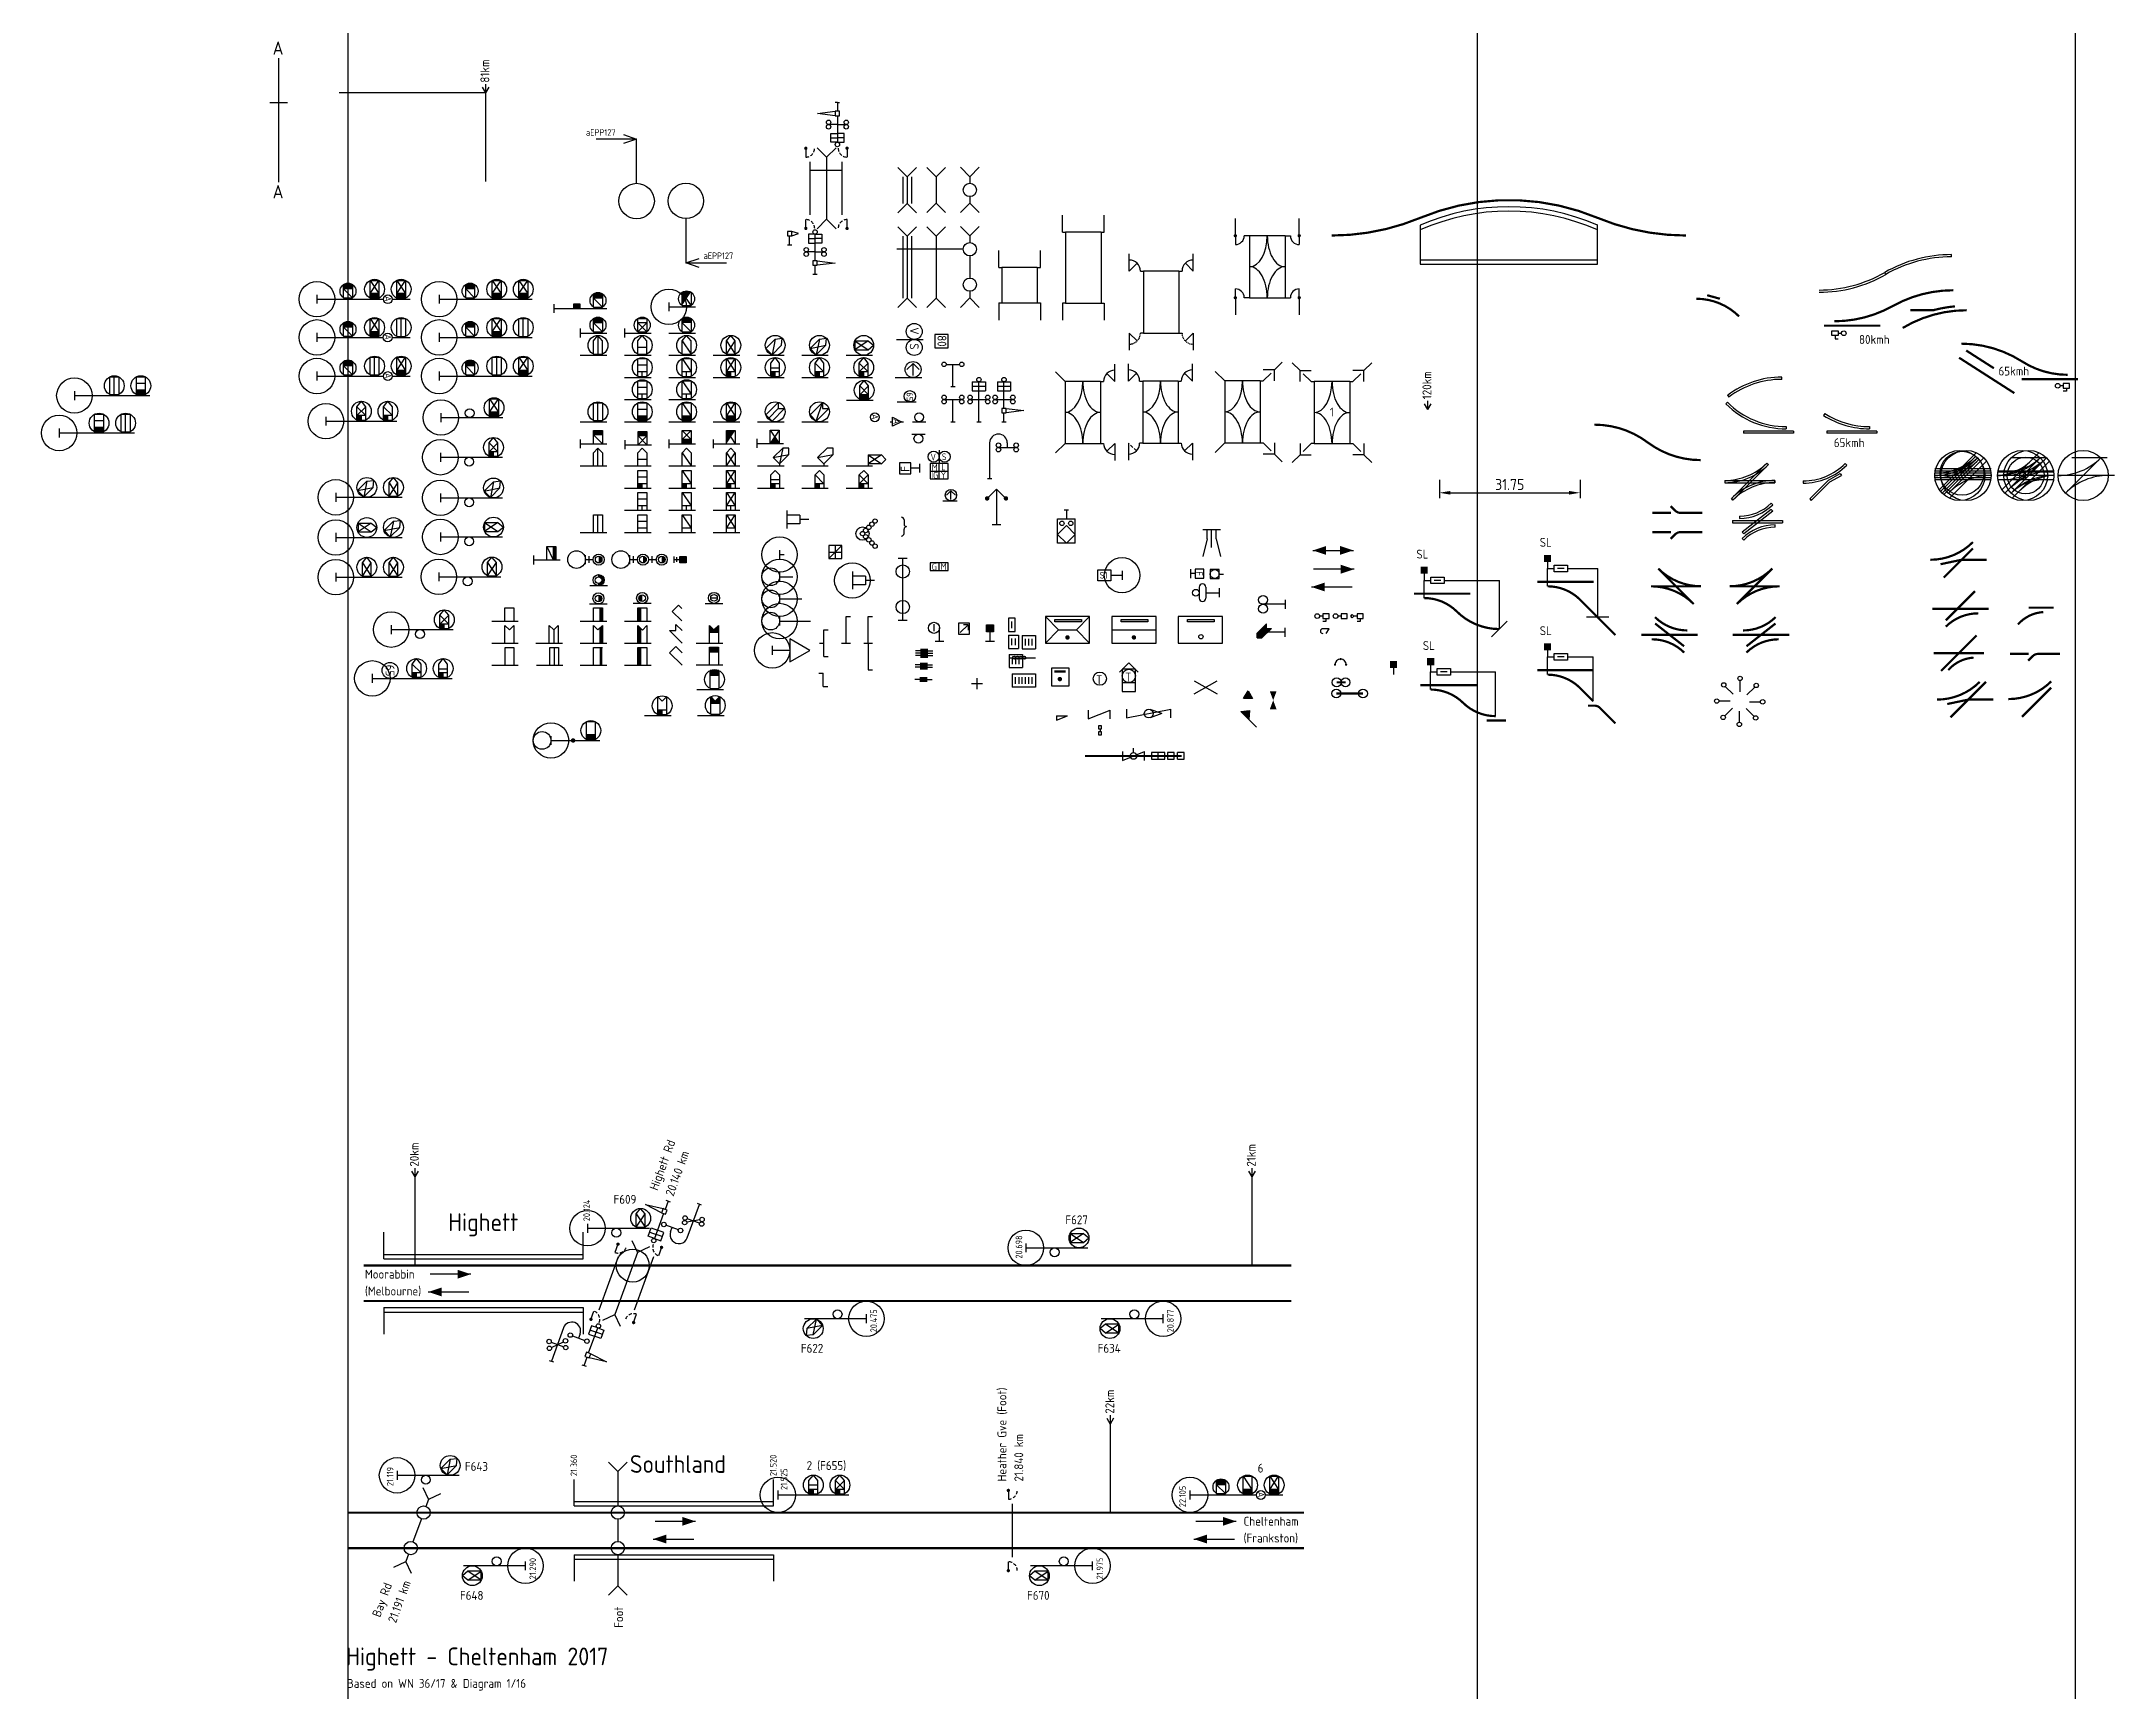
# Model space of a CAD drawing. Extents: x -202 to 266, y -88 to 284.
import ezdxf

# ---------------------------------------------------------------- set-up
doc = ezdxf.new("R2010")
doc.units = 0
doc.linetypes.add('DASHED2', pattern=[0.375, 0.25, -0.125])
doc.layers.get('0').update_dxf_attribs({"linetype": 'CONTINUOUS'})
doc.layers.get('DEFPOINTS').update_dxf_attribs({"linetype": 'CONTINUOUS'})
doc.layers.add('CONST', color=1, linetype='CONTINUOUS')
doc.layers.add('LINE', color=5, linetype='CONTINUOUS')
doc.styles.get("Standard").update_dxf_attribs({"font": 'ISOCP'})
doc.dimstyles.new('ISO-25', dxfattribs={"dimtxt": 2.5, "dimasz": 2.5, "dimexe": 1.25, "dimexo": 0.625, "dimtad": 1, "dimtih": 1, "dimdec": 4, "dimtxsty": 'STANDARD', "dimcen": 2.5, "dimazin": 3, "dimtfac": 1, "dimtdec": 4, "dimtmove": 0, "dimatfit": 3, "dimtvp": 1, "dimtolj": 1, "dimtzin": 0})

msp = doc.modelspace()

# ---------------------------------------------------------------- texts
for s, height, p in [('A', 3, (-149.69744, 281.46101)), ('aEPP127', 1.5, (-78.96091, 263.16356)), ('A', 3, (-149.69744, 249.05889)), ('aEPP127', 1.5, (-52.40092, 235.33566)), ('80kmh', 2, (208.46112, 216.18649)), ('65kmh', 2, (239.9511, 209.05279)), ('1', 2, (88.98634, 199.79578)), ('65kmh', 2, (202.76766, 192.88414)), ('V', 1.5, (-1.17137, 189.89558)), ('IG', 1.5, (-1.02129, 185.76658)), ('M', 1.5, (-0.88282, 187.56537)), ('Y', 1.5, (1.12506, 185.83577)), ('L', 1.5, (1.26353, 187.63456)), ('S', 1.5, (1.3904, 189.96477)), ('SL', 2, (108.51975, 167.74124)), ('SL', 2, (136.37396, 170.39489)), ('G', 1.5, (-0.88282, 165.10887)), ('M', 1.5, (1.11631, 165.17805)), ('S1', 1.5, (37.01125, 163.21425)), ('SL', 2, (136.38082, 150.44879)), ('SL', 2, (109.9803, 147.0893)), ('T', 2, (36.2103, 139.38429)), ('T', 2, (42.76697, 139.9967)), ('F609', 2, (-72.72812, 22.08263)), ('Highett', 4, (-110.07048, 15.93705)), ('F627', 2, (29.28226, 17.46884)), ('Moorabbin', 2, (-128.86791, 5.19272)), ('(Melbourne)', 2, (-128.86791, 1.39272)), ('F622', 2, (-30.44179, -11.54198)), ('F634', 2, (36.55821, -11.54198)), ('F643', 2, (-106.29286, -38.20894)), ('Southland', 4, (-69.04658, -38.66056)), ('2 (F655)', 2, (-29.13991, -38.01255)), ('6', 2, (72.68234, -38.60173)), ('Cheltenham', 2, (69.5066, -50.58325)), ('(Frankston)', 2, (69.5066, -54.38325)), ('F648', 2, (-107.40537, -67.31795)), ('F670', 2, (20.62206, -67.31795)), ('Highett - Cheltenham 2017', 4, (-133.11278, -82.08507)), ('Based on WN 36/17 & Diagram 1/16', 2, (-132.91621, -87.19132))]:
    msp.add_text(s, height=height).set_placement(p)
for s, height, rotation, p in [('81km', 2, 90, (-100.78796, 275.15993)), ('A', 1.5, 270, (-124.39124, 226.97731)), ('A', 1.5, 270, (-124.4324, 218.34051)), ('V', 2, 270, (-5.85465, 219.92319)), ('S', 2, 270, (-5.85465, 216.31764)), ('80', 2, 270, (0.39044, 218.1553)), ('A', 1.5, 270, (-124.39124, 209.62146)), ('120km', 2, 90, (111.89435, 203.70244)), ('65', 1.42, 270, (-6.56779, 205.26178)), ('A', 1.5, 270, (-14.44576, 200.32986)), ('A', 1.5, 270, (-9.57061, 199.30198)), ('F', 2, 90, (-5.90951, 187.32742)), ('F', 1.5, 270, (58.75684, 164.8158)), ('65', 2, 270, (-124.19962, 143.76455)), ('20km', 2, 90, (-116.72787, 30.47103)), ('Highett Rd', 2, 70, (-62.80143, 24.93035)), ('20.140 km', 2, 70, (-59.2306, 23.63067)), ('21km', 2, 90, (72.23429, 30.47103)), ('20.124', 1.5, 90, (-78.05508, 18.15475)), ('20.698', 1.5, 90, (19.53252, 9.71127)), ('20.475', 1.5, 90, (-13.26171, -6.92671)), ('20.877', 1.5, 90, (53.73829, -6.92671)), ('Heather Gve (Foot)', 2, 90, (15.95206, -40.60701)), ('22km', 2, 90, (40.29814, -25.30495)), ('21.840 km', 2, 90, (19.75206, -40.60701)), ('21.360', 1.5, 90, (-80.95521, -39.38731)), ('21.520', 1.5, 90, (-35.94113, -39.38731)), ('21.119', 1.5, 90, (-122.43106, -41.64584)), ('21.525', 1.5, 90, (-33.48403, -42.52961)), ('22.105', 1.5, 90, (56.4761, -46.40196)), ('A', 1.5, 270, (72.71017, -42.95637)), ('21.290', 1.5, 90, (-90.22529, -62.70268)), ('21.975', 1.5, 90, (37.80214, -62.70268)), ('Bay Rd', 2, 70, (-125.43919, -71.40105)), ('21.191 km', 2, 70, (-121.86836, -72.70073)), ('Foot', 2, 90, (-70.56679, -73.64012))]:
    msp.add_text(s, height=height, rotation=rotation).set_placement(p)

# ---------------------------------------------------------------- blocks, each defined once
blk = doc.blocks.new('*D12')
at = {"color": 0, "linetype": 'BYBLOCK'}
for p, q in [((366.81, 259.83), (366.81, 255.69)), ((398.56, 259.83), (398.56, 255.69)), ((369.31, 256.94), (396.06, 256.94))]:
    blk.add_line(p, q, dxfattribs=at)
for points in [[(369.31, 257.35), (369.31, 256.52), (366.81, 256.94)], [(396.06, 257.35), (396.06, 256.52), (398.56, 256.94)]]:
    blk.add_solid(points, dxfattribs=at)
at = {"layer": 'DEFPOINTS', "color": 0, "linetype": 'BYBLOCK'}
for p in [(366.81, 260.46), (398.56, 260.46), (398.56, 256.94)]:
    blk.add_point(p, dxfattribs=at)
at = {"color": 0, "linetype": 'BYBLOCK', "insert": (382.68, 258.81), "char_height": 2.5, "attachment_point": 5}
blk.add_mtext('\\A1;31.75', dxfattribs=at)
blk = doc.blocks.new('A$CB104')
at = {"layer": 'CONST'}
for p, q in [((1.22, 2.53), (9.61, 10.92)), ((15.39, 2.53), (23.78, 10.92)), ((25.45, 9.76), (17.45, 9.76)), ((37.73, 9.76), (29.73, 1.76)), ((39.15, 9.76), (31.15, 9.76)), ((12.85, 6.76), (0.3, 6.76)), ((12.85, 4.76), (0.3, 4.76)), ((3.54, 0.61), (11.92, 8.99)), ((27.02, 6.76), (14.47, 6.76)), ((27.02, 4.76), (14.47, 4.76)), ((17.71, 0.61), (26.1, 8.99)), ((40.81, 5.76), (28.08, 5.76))]:
    blk.add_line(p, q, dxfattribs=at)
at = {"layer": 'CONST', "color": 3}
for p, q in [((9.51, 10.12), (1.51, 2.12)), ((9.87, 9.76), (1.87, 1.76)), ((10.22, 9.41), (2.22, 1.41)), ((3.28, 1.76), (11.28, 9.76)), ((24.04, 9.76), (16.04, 1.76)), ((17.45, 1.76), (25.45, 9.76)), ((12.94, 7.26), (0.21, 7.26)), ((12.94, 6.26), (0.21, 6.26)), ((12.94, 5.76), (0.21, 5.76)), ((12.94, 5.26), (0.21, 5.26)), ((27.11, 6.51), (14.38, 6.51)), ((27.11, 5.76), (14.38, 5.76))]:
    blk.add_line(p, q, dxfattribs=at)
at = {"layer": 'CONST'}
for centre, radius in [((5.87, 5.76), 5.66), ((6.37, 6.26), 4.95), ((7.28, 5.76), 5.66), ((20.04, 5.76), 5.66), ((21.45, 5.76), 5.66), ((20.74, 5.76), 4.15), ((33.73, 5.76), 5.66), ((20.04, 5.76), 0.707)]:
    blk.add_circle(centre, radius, dxfattribs=at)
at = {"layer": 'LINE'}
for p, q in [((16.72, 4.76), (24.77, 6.76)), ((17.48, 3.2), (24.01, 8.33))]:
    blk.add_line(p, q, dxfattribs=at)
for centre, radius, start, end in [((0.21, 19.42), 13.16, 270, 315), ((0.21, 19.42), 13.66, 270, 315), ((0.21, 19.42), 14.16, 270, 315), ((2.58, 17.1), 10.34, 269.7805, 314.7805), ((3.91, 15.6), 8.34, 270.5704, 315.5704), ((14.38, 19.42), 13.66, 270, 315), ((13.82, 17.37), 11.62, 272.7828, 317.7828), ((15.79, 19.42), 13.66, 270, 315), ((16.76, 17.1), 10.34, 269.7805, 314.7805), ((28.08, 19.42), 13.66, 270, 315), ((12.94, -7.89), 13.66, 90, 135), ((27.11, -7.89), 13.66, 90, 135), ((24.73, -5.57), 10.34, 89.7805, 134.7805), ((27.67, -5.84), 11.62, 92.7828, 137.7828), ((39.39, -7.89), 13.66, 90, 135)]:
    blk.add_arc(centre, radius, start, end, dxfattribs=at)

# ---------------------------------------------------------------- dimensions: what is measured, and where the dimension line sits
dim = msp.add_linear_dim(base=(145.46921, 182.58209), p1=(113.71921, 186.10405), p2=(145.46921, 186.10405), dimstyle='ISO-25')
dim.commit()
dim.dimension.update_dxf_attribs({"geometry": '*D12', "text_midpoint": (129.59421, 184.45709), "insert": (-253.08771, -74.35415)})

# ---------------------------------------------------------------- linework, layer by layer
for p, q in [((-148.36099, 280.704), (-148.36099, 252.704)), ((-102.43151, 274.12826), (-101.68151, 272.82923)), ((-101.68151, 274.82923), (-101.68151, 272.82923)), ((-100.93151, 274.12826), (-101.68151, 272.82923)), ((-26.69732, 268.19932), (-22.69732, 268.69932)), ((-22.69732, 267.69932), (-26.69732, 268.19932)), ((-22.19732, 268.69932), (-22.69732, 268.69932)), ((-22.69732, 268.69932), (-22.69732, 267.69932)), ((-22.69732, 267.69932), (-21.69732, 267.69932)), ((-22.19732, 270.69932), (-22.69682, 270.67714)), ((-22.19732, 270.69932), (-22.19732, 268.69932)), ((-22.19732, 270.69932), (-22.19732, 268.69932)), ((-22.19732, 270.69932), (-21.69781, 270.67714)), ((-21.69732, 268.69932), (-22.19732, 268.69932)), ((-22.19732, 267.69932), (-22.19732, 261.69932)), ((-22.19732, 267.69932), (-22.19732, 261.69932)), ((-21.69732, 267.69932), (-21.69732, 268.69932)), ((-67.5301, 262.43932), (-76.69915, 262.43932)), ((-70.5301, 263.43932), (-67.5301, 262.43932)), ((-67.5301, 262.43932), (-70.5301, 261.43932)), ((-22.19732, 265.69932), (-24.19732, 265.69932)), ((-23.69732, 263.69932), (-22.19732, 263.69932)), ((-23.69732, 261.69932), (-23.69732, 263.69932)), ((-23.69732, 262.69932), (-22.19732, 262.69932)), ((-22.19732, 265.69932), (-20.19732, 265.69932)), ((-20.69732, 263.69932), (-22.19732, 263.69932)), ((-20.69732, 262.69932), (-22.19732, 262.69932)), ((-20.69732, 261.69932), (-20.69732, 263.69932)), ((-29.32889, 260.36606), (-29.32889, 258.36606)), ((-29.32889, 260.36606), (-29.32889, 258.36606)), ((-26.75446, 260.43506), (-24.63314, 258.31374)), ((-22.51182, 260.43506), (-24.63314, 258.31374)), ((-24.63314, 258.31374), (-24.63314, 244.31374)), ((-22.19732, 261.69932), (-23.69732, 261.69932)), ((-22.19732, 261.69932), (-20.69732, 261.69932)), ((-20.0197, 260.36606), (-20.0197, 258.36606)), ((-28.35768, 245.30681), (-28.35768, 257.30681)), ((-28.35768, 245.30681), (-28.35768, 257.30681)), ((-21.11345, 245.30681), (-21.11345, 257.30681)), ((-8.55412, 255.99294), (-6.4328, 253.87162)), ((-7.4328, 253.87162), (-7.4328, 247.91194)), ((-4.31148, 255.99294), (-6.4328, 253.87162)), ((-6.4328, 253.87162), (-6.4328, 247.91194)), ((-5.4328, 253.87162), (-5.4328, 247.91194)), ((-2.00953, 256.02588), (0.11179, 253.90456)), ((2.23311, 256.02588), (0.11179, 253.90456)), ((0.11179, 253.90456), (0.11179, 247.94488)), ((5.58219, 256.05882), (7.70351, 253.9375)), ((9.82483, 256.05882), (7.70351, 253.9375)), ((-29.32889, 242.26142), (-29.32889, 244.26142)), ((-29.32889, 242.26142), (-29.32889, 244.26142)), ((-26.75446, 242.19242), (-24.63314, 244.31374)), ((-22.51182, 242.19242), (-24.63314, 244.31374)), ((-20.0197, 242.26142), (-20.0197, 244.26142)), ((-8.55412, 245.79062), (-6.4328, 247.91194)), ((-4.31148, 245.79062), (-6.4328, 247.91194)), ((-2.00953, 245.82356), (0.11179, 247.94488)), ((2.23311, 245.82356), (0.11179, 247.94488)), ((5.58219, 245.8565), (7.70351, 247.97782)), ((9.82483, 245.8565), (7.70351, 247.97782)), ((28.6211, 241.40719), (28.6211, 245.28244)), ((38.04011, 241.40719), (38.04011, 245.28244)), ((67.64961, 240.61239), (67.64961, 244.48764)), ((82.06862, 240.61239), (82.06862, 244.48764)), ((-32.48014, 241.59055), (-33.48014, 241.59055)), ((-33.48014, 241.59055), (-33.48014, 240.59055)), ((-33.48014, 240.59055), (-32.98014, 240.59055)), ((-32.98014, 238.59055), (-32.98014, 240.59055)), ((-32.98014, 238.59055), (-32.98014, 240.59055)), ((-32.98014, 240.59055), (-32.48014, 240.59055)), ((-32.48014, 240.59055), (-32.48014, 241.59055)), ((-30.98014, 241.09055), (-32.48014, 241.59055)), ((-32.48014, 240.59055), (-30.98014, 241.09055)), ((-28.7336, 240.94886), (-28.7336, 238.94886)), ((-27.2336, 240.94886), (-28.7336, 240.94886)), ((-28.7336, 239.94886), (-27.2336, 239.94886)), ((-28.7336, 238.94886), (-27.2336, 238.94886)), ((-27.2336, 240.94886), (-25.7336, 240.94886)), ((-27.2336, 234.94886), (-27.2336, 240.94886)), ((-27.2336, 234.94886), (-27.2336, 240.94886)), ((-25.7336, 239.94886), (-27.2336, 239.94886)), ((-25.7336, 238.94886), (-27.2336, 238.94886)), ((-25.7336, 240.94886), (-25.7336, 238.94886)), ((-8.55412, 242.6136), (-6.4328, 240.49228)), ((-7.4328, 240.49228), (-7.4328, 226.49228)), ((-4.31148, 242.6136), (-6.4328, 240.49228)), ((-6.4328, 240.49228), (-6.4328, 226.49228)), ((-5.4328, 240.49228), (-5.4328, 226.49228)), ((-2.00953, 242.64654), (0.11179, 240.52522)), ((2.23311, 242.64654), (0.11179, 240.52522)), ((0.11179, 240.52522), (0.11179, 226.52522)), ((5.58219, 242.67948), (7.70351, 240.55816)), ((9.82483, 242.67948), (7.70351, 240.55816)), ((28.6211, 241.40719), (29.3306, 241.40719)), ((37.3306, 241.40719), (29.3306, 241.40719)), ((37.3306, 241.40719), (38.04011, 241.40719)), ((67.64961, 240.61239), (67.64961, 238.61239)), ((70.85912, 240.61239), (69.64961, 240.61239)), ((78.85912, 240.61239), (70.85912, 240.61239)), ((78.85912, 240.61239), (80.06862, 240.61239)), ((82.06862, 240.61239), (82.06862, 238.61239)), ((109.40999, 243.02549), (109.40999, 234.1547)), ((149.40999, 234.1547), (149.40999, 243.1547)), ((-56.39587, 234.4691), (-53.39587, 235.4691)), ((-53.39587, 233.4691), (-56.39587, 234.4691)), ((-56.39587, 234.4691), (-47.22682, 234.4691)), ((-33.48014, 238.59055), (-32.48014, 238.59055)), ((-27.2336, 236.94886), (-29.2336, 236.94886)), ((-27.7336, 234.94886), (-27.7336, 233.94886)), ((-26.7336, 234.94886), (-27.7336, 234.94886)), ((-27.2336, 236.94886), (-25.2336, 236.94886)), ((-26.7336, 234.94886), (-22.7336, 234.44886)), ((-26.7336, 233.94886), (-26.7336, 234.94886)), ((-22.7336, 234.44886), (-26.7336, 233.94886)), ((14.22299, 233.43241), (14.22299, 237.30767)), ((23.64201, 233.43241), (23.64201, 237.30767)), ((43.70621, 232.62761), (43.70621, 236.50286)), ((45.47398, 234.39538), (43.70621, 232.62761)), ((56.35746, 234.39538), (58.12522, 232.62761)), ((58.12522, 232.62761), (58.12522, 236.50286)), ((109.40999, 235.1547), (149.40999, 235.1547)), ((109.40999, 234.1547), (149.40999, 234.1547)), ((229.35934, 235.85023), (229.35934, 236.35023)), ((-133.69682, 226.6008), (-133.69682, 229.6008)), ((-133.69682, 229.6008), (-131.69682, 229.6008)), ((-131.69682, 229.6008), (-131.69682, 226.6008)), ((-127.69682, 226.53409), (-127.69682, 230.53409)), ((-127.69682, 230.53409), (-125.69682, 227.53409)), ((-127.69682, 227.53409), (-125.69682, 230.53409)), ((-127.69682, 230.53409), (-125.69682, 230.53409)), ((-125.69682, 230.53409), (-125.69682, 226.53409)), ((-121.69682, 226.53409), (-121.69682, 230.53409)), ((-121.69682, 230.53409), (-119.69682, 227.53409)), ((-121.69682, 227.53409), (-119.69682, 230.53409)), ((-121.69682, 230.53409), (-119.69682, 230.53409)), ((-119.69682, 230.53409), (-119.69682, 226.53409)), ((-106.1194, 226.6008), (-106.1194, 229.6008)), ((-106.1194, 229.6008), (-104.1194, 229.6008)), ((-104.1194, 229.6008), (-104.1194, 226.6008)), ((-100.1194, 227.53409), (-98.1194, 230.53409)), ((-100.1194, 230.53409), (-98.1194, 227.53409)), ((-100.1194, 226.53409), (-100.1194, 230.53409)), ((-100.1194, 230.53409), (-98.1194, 230.53409)), ((-98.1194, 230.53409), (-98.1194, 226.53409)), ((-94.1194, 227.53409), (-92.1194, 230.53409)), ((-94.1194, 230.53409), (-92.1194, 227.53409)), ((-94.1194, 226.53409), (-94.1194, 230.53409)), ((-94.1194, 230.53409), (-92.1194, 230.53409)), ((-92.1194, 230.53409), (-92.1194, 226.53409)), ((-27.7336, 233.94886), (-27.2336, 233.94886)), ((-27.7336, 231.94886), (-26.7336, 231.94886)), ((-27.2336, 231.94886), (-27.2336, 233.94886)), ((-27.2336, 231.94886), (-27.2336, 233.94886)), ((-27.2336, 233.94886), (-26.7336, 233.94886)), ((14.22299, 233.43241), (14.9325, 233.43241)), ((22.9325, 233.43241), (14.9325, 233.43241)), ((22.9325, 233.43241), (23.64201, 233.43241)), ((46.20621, 232.62761), (46.91572, 232.62761)), ((54.91572, 232.62761), (46.91572, 232.62761)), ((54.91572, 232.62761), (55.62522, 232.62761)), ((214.51743, 231.88356), (214.26799, 232.3169)), ((-139.69682, 227.29802), (-139.69682, 225.29802)), ((-139.69682, 226.29802), (-136.69682, 226.29802)), ((-136.69682, 226.29802), (-130.69682, 226.29802)), ((-133.69682, 228.6008), (-131.69682, 226.6008)), ((-131.69682, 228.6008), (-133.69682, 228.6008)), ((-133.69682, 226.6008), (-131.69682, 226.6008)), ((-130.69682, 226.29802), (-124.69682, 226.29802)), ((-125.69682, 227.53409), (-127.69682, 227.53409)), ((-127.69682, 226.53409), (-125.69682, 226.53409)), ((-122.69723, 226.29802), (-118.69682, 226.29802)), ((-119.69682, 227.53409), (-121.69682, 227.53409)), ((-121.69682, 226.53409), (-119.69682, 226.53409)), ((-112.1194, 227.29802), (-112.1194, 225.29802)), ((-112.1194, 226.29802), (-109.1194, 226.29802)), ((-109.1194, 226.29802), (-103.1194, 226.29802)), ((-106.1194, 228.6008), (-104.1194, 226.6008)), ((-104.1194, 228.6008), (-106.1194, 228.6008)), ((-106.1194, 226.6008), (-104.1194, 226.6008)), ((-103.1194, 226.29802), (-97.1194, 226.29802)), ((-98.1194, 227.53409), (-100.1194, 227.53409)), ((-100.1194, 226.53409), (-98.1194, 226.53409)), ((-97.1194, 226.29802), (-91.1194, 226.29802)), ((-92.1194, 227.53409), (-94.1194, 227.53409)), ((-94.1194, 226.53409), (-92.1194, 226.53409)), ((-86.25156, 225.19245), (-86.25156, 223.19245)), ((-80.25156, 225.19245), (-81.75156, 225.19245)), ((-81.75156, 225.19245), (-81.75156, 224.19245)), ((-80.25156, 224.19245), (-80.25156, 225.19245)), ((-77.25156, 224.49523), (-77.25156, 227.49523)), ((-77.25156, 227.49523), (-75.25156, 227.49523)), ((-77.25156, 226.49523), (-75.25156, 224.49523)), ((-75.25156, 226.49523), (-77.25156, 226.49523)), ((-75.25156, 227.49523), (-75.25156, 224.49523)), ((-8.55412, 224.37096), (-6.4328, 226.49228)), ((-4.31148, 224.37096), (-6.4328, 226.49228)), ((-2.00953, 224.4039), (0.11179, 226.52522)), ((2.23311, 224.4039), (0.11179, 226.52522)), ((5.58219, 224.43684), (7.70351, 226.55816)), ((9.82483, 224.43684), (7.70351, 226.55816)), ((14.22299, 225.43241), (14.9325, 225.43241)), ((14.22299, 225.43241), (14.22299, 221.55716)), ((14.9325, 225.43241), (22.9325, 225.43241)), ((22.9325, 225.43241), (23.64201, 225.43241)), ((22.9325, 225.43241), (22.9325, 225.43241)), ((23.64201, 225.43241), (23.64201, 221.55716)), ((29.3306, 225.38592), (28.6211, 225.38592)), ((28.6211, 225.38592), (28.6211, 221.51067)), ((29.3306, 225.38592), (37.3306, 225.38592)), ((37.3306, 225.38592), (38.04011, 225.38592)), ((38.04011, 225.38592), (38.04011, 221.51067)), ((67.64961, 226.61239), (67.64961, 228.61239)), ((67.64961, 226.61239), (67.64961, 222.73714)), ((70.85912, 226.61239), (69.64961, 226.61239)), ((70.85912, 226.61239), (78.85912, 226.61239)), ((78.85912, 226.61239), (80.06862, 226.61239)), ((82.06862, 226.61239), (82.06862, 228.61239)), ((82.06862, 226.61239), (82.06862, 222.73714)), ((-133.69682, 220.964), (-131.69682, 220.964)), ((-133.69682, 217.964), (-133.69682, 220.964)), ((-131.69682, 220.964), (-131.69682, 217.964)), ((-127.69682, 217.8973), (-127.69682, 221.8973)), ((-127.69682, 221.8973), (-125.69682, 218.8973)), ((-127.69682, 218.8973), (-125.69682, 221.8973)), ((-127.69682, 221.8973), (-125.69682, 221.8973)), ((-125.69682, 221.8973), (-125.69682, 217.8973)), ((-121.69682, 221.8973), (-119.69682, 221.8973)), ((-121.69682, 217.8973), (-121.69682, 221.8973)), ((-120.69682, 217.8973), (-120.69682, 221.8973)), ((-119.69682, 221.8973), (-119.69682, 217.8973)), ((-106.1194, 217.964), (-106.1194, 220.964)), ((-106.1194, 220.964), (-104.1194, 220.964)), ((-104.1194, 220.964), (-104.1194, 217.964)), ((-100.1194, 221.8973), (-98.1194, 221.8973)), ((-100.1194, 218.8973), (-98.1194, 221.8973)), ((-100.1194, 221.8973), (-98.1194, 218.8973)), ((-100.1194, 217.8973), (-100.1194, 221.8973)), ((-98.1194, 221.8973), (-98.1194, 217.8973)), ((-94.1194, 217.8973), (-94.1194, 221.8973)), ((-94.1194, 221.8973), (-92.1194, 221.8973)), ((-93.1194, 217.8973), (-93.1194, 221.8973)), ((-92.1194, 221.8973), (-92.1194, 217.8973)), ((-86.25156, 224.19245), (-80.25156, 224.19245)), ((-80.25156, 224.19245), (-74.25156, 224.19245)), ((-77.25156, 224.49523), (-75.25156, 224.49523)), ((-77.25156, 221.93416), (-75.25156, 221.93416)), ((-77.25156, 218.93416), (-77.25156, 221.93416)), ((-75.25156, 220.93416), (-77.25156, 220.93416)), ((-77.25156, 220.93416), (-75.25156, 218.93416)), ((-75.25156, 221.93416), (-75.25156, 218.93416)), ((-67.25156, 221.93416), (-65.25156, 221.93416)), ((-67.25156, 218.93416), (-67.25156, 221.93416)), ((-65.25156, 220.93416), (-67.25156, 220.93416)), ((-67.25156, 220.93416), (-65.25156, 218.93416)), ((-67.25156, 218.93416), (-65.25156, 220.93416)), ((-65.25156, 221.93416), (-65.25156, 218.93416)), ((-57.25156, 218.93416), (-57.25156, 221.93416)), ((-57.25156, 221.93416), (-55.25156, 221.93416)), ((-57.25156, 220.93416), (-55.25156, 218.93416)), ((-55.25156, 221.93416), (-55.25156, 218.93416)), ((-139.69682, 218.66123), (-139.69682, 216.66123)), ((-139.69682, 217.66123), (-136.69682, 217.66123)), ((-136.69682, 217.66123), (-130.69682, 217.66123)), ((-131.69682, 219.964), (-133.69682, 219.964)), ((-133.69682, 219.964), (-131.69682, 217.964)), ((-133.69682, 217.964), (-131.69682, 217.964)), ((-130.69682, 217.66123), (-124.69682, 217.66123)), ((-125.69682, 218.8973), (-127.69682, 218.8973)), ((-127.69682, 217.8973), (-125.69682, 217.8973)), ((-122.73839, 217.66123), (-118.69682, 217.66123)), ((-121.69682, 217.8973), (-119.69682, 217.8973)), ((-112.1194, 218.66123), (-112.1194, 216.66123)), ((-112.1194, 217.66123), (-109.1194, 217.66123)), ((-109.1194, 217.66123), (-103.1194, 217.66123)), ((-106.1194, 219.964), (-104.1194, 217.964)), ((-104.1194, 219.964), (-106.1194, 219.964)), ((-106.1194, 217.964), (-104.1194, 217.964)), ((-103.1194, 217.66123), (-97.1194, 217.66123)), ((-98.1194, 218.8973), (-100.1194, 218.8973)), ((-100.1194, 217.8973), (-98.1194, 217.8973)), ((-97.1194, 217.66123), (-91.1194, 217.66123)), ((-94.1194, 217.8973), (-92.1194, 217.8973)), ((-80.25156, 219.63138), (-80.25156, 217.63138)), ((-80.25156, 218.63138), (-74.25156, 218.63138)), ((-77.25156, 218.93416), (-75.25156, 218.93416)), ((-77.25156, 216.86745), (-76.25156, 218.10352)), ((-77.25156, 213.86745), (-77.25156, 216.86745)), ((-75.25156, 216.86745), (-76.25156, 218.10352)), ((-76.25156, 218.10352), (-76.25156, 213.86745)), ((-75.25156, 213.86745), (-75.25156, 216.86745)), ((-70.25156, 219.63138), (-70.25156, 217.63138)), ((-70.25156, 218.63138), (-64.25156, 218.63138)), ((-67.25156, 218.93416), (-65.25156, 218.93416)), ((-67.25156, 216.86745), (-66.25156, 218.10352)), ((-67.25156, 213.86745), (-67.25156, 216.86745)), ((-65.25156, 215.36745), (-67.25156, 215.36745)), ((-65.25156, 216.86745), (-66.25156, 218.10352)), ((-65.25156, 213.86745), (-65.25156, 216.86745)), ((-60.25156, 218.63138), (-54.25156, 218.63138)), ((-57.25156, 218.93416), (-55.25156, 218.93416)), ((-57.25156, 216.86745), (-56.25156, 218.10352)), ((-57.25156, 213.86745), (-57.25156, 216.86745)), ((-57.25156, 216.86745), (-55.25156, 213.86745)), ((-55.25156, 216.86745), (-56.25156, 218.10352)), ((-55.25156, 213.86745), (-55.25156, 216.86745)), ((-47.25156, 216.86745), (-46.25156, 218.10352)), ((-47.25156, 213.86745), (-47.25156, 216.86745)), ((-47.25156, 216.86745), (-45.25156, 213.86745)), ((-47.25156, 213.86745), (-45.25156, 216.86745)), ((-45.25156, 216.86745), (-46.25156, 218.10352)), ((-45.25156, 213.86745), (-45.25156, 216.86745)), ((-38.37288, 215.16034), (-36.25156, 217.28166)), ((-36.25156, 217.28166), (-36.95867, 213.74613)), ((-36.95867, 213.74613), (-34.83735, 215.86745)), ((-36.25156, 217.28166), (-34.67042, 217.44859)), ((-34.83735, 215.86745), (-34.67042, 217.44859)), ((-28.37288, 215.16034), (-26.25156, 217.28166)), ((-28.37288, 215.16034), (-24.83735, 215.86745)), ((-26.25156, 217.28166), (-26.95867, 213.74613)), ((-26.95867, 213.74613), (-24.83735, 215.86745)), ((-26.25156, 217.28166), (-24.67042, 217.44859)), ((-24.83735, 215.86745), (-24.67042, 217.44859)), ((-18.25156, 216.86745), (-18.25156, 214.86745)), ((-18.25156, 216.86745), (-15.25156, 214.86745)), ((-18.25156, 216.86745), (-15.25156, 216.86745)), ((-15.25156, 216.86745), (-18.25156, 214.86745)), ((-15.25156, 216.86745), (-14.01549, 215.86745)), ((-15.25156, 214.86745), (-14.01549, 215.86745)), ((-8.85653, 217.19097), (-2.85653, 217.19097)), ((2.80093, 218.27877), (-0.19907, 218.27877)), ((-0.19907, 218.27877), (-0.19907, 215.27877)), ((2.80093, 215.27877), (2.80093, 218.27877)), ((45.47398, 216.85984), (43.70621, 218.62761)), ((43.70621, 218.62761), (43.70621, 214.75236)), ((46.91572, 218.62761), (46.20621, 218.62761)), ((46.91572, 218.62761), (54.91572, 218.62761)), ((54.91572, 218.62761), (55.62522, 218.62761)), ((56.35746, 216.85984), (58.12522, 218.62761)), ((58.12522, 218.62761), (58.12522, 214.75236)), ((203.0676, 218.05847), (203.0676, 217.34847)), ((203.0676, 217.34847), (203.7776, 217.34847)), ((-133.69682, 209.24495), (-133.69682, 212.24495)), ((-133.69682, 212.24495), (-131.69682, 212.24495)), ((-131.69682, 211.24495), (-133.69682, 211.24495)), ((-133.69682, 211.24495), (-131.69682, 209.24495)), ((-131.69682, 212.24495), (-131.69682, 209.24495)), ((-127.69682, 209.17824), (-127.69682, 213.17824)), ((-127.69682, 213.17824), (-125.69682, 213.17824)), ((-126.69682, 209.17824), (-126.69682, 213.17824)), ((-125.69682, 213.17824), (-125.69682, 209.17824)), ((-121.69682, 210.17824), (-119.69682, 213.17824)), ((-121.69682, 213.17824), (-119.69682, 210.17824)), ((-121.69682, 209.17824), (-121.69682, 213.17824)), ((-121.69682, 213.17824), (-119.69682, 213.17824)), ((-119.69682, 213.17824), (-119.69682, 209.17824)), ((-106.1194, 209.24495), (-106.1194, 212.24495)), ((-106.1194, 212.24495), (-104.1194, 212.24495)), ((-104.1194, 211.24495), (-106.1194, 211.24495)), ((-106.1194, 211.24495), (-104.1194, 209.24495)), ((-104.1194, 212.24495), (-104.1194, 209.24495)), ((-100.1194, 209.17824), (-100.1194, 213.17824)), ((-100.1194, 213.17824), (-98.1194, 213.17824)), ((-99.1194, 209.17824), (-99.1194, 213.17824)), ((-98.1194, 213.17824), (-98.1194, 209.17824)), ((-94.1194, 210.17824), (-92.1194, 213.17824)), ((-94.1194, 213.17824), (-92.1194, 210.17824)), ((-94.1194, 209.17824), (-94.1194, 213.17824)), ((-94.1194, 213.17824), (-92.1194, 213.17824)), ((-92.1194, 213.17824), (-92.1194, 209.17824)), ((-80.25156, 213.63138), (-74.25156, 213.63138)), ((-77.25156, 213.86745), (-75.25156, 213.86745)), ((-70.25156, 213.63138), (-64.25156, 213.63138)), ((-67.25156, 213.86745), (-65.25156, 213.86745)), ((-67.25156, 208.86745), (-67.25156, 212.86745)), ((-67.25156, 212.86745), (-65.25156, 212.86745)), ((-65.25156, 211.36745), (-67.25156, 211.36958)), ((-65.25156, 212.86745), (-65.25156, 208.86745)), ((-60.25156, 213.63138), (-54.25156, 213.63138)), ((-57.25156, 213.86745), (-55.25156, 213.86745)), ((-57.25156, 212.86745), (-55.25156, 209.86745)), ((-57.25156, 208.86745), (-57.25156, 212.86745)), ((-57.25156, 212.86745), (-55.25156, 212.86745)), ((-55.25156, 212.86745), (-55.25156, 208.86745)), ((-50.25156, 213.63138), (-44.25156, 213.63138)), ((-47.25156, 213.86745), (-45.25156, 213.86745)), ((-47.25156, 209.86745), (-45.25156, 212.86745)), ((-47.25156, 212.86745), (-45.25156, 209.86745)), ((-47.25156, 208.86745), (-47.25156, 212.86745)), ((-47.25156, 212.86745), (-45.25156, 212.86745)), ((-45.25156, 212.86745), (-45.25156, 208.86745)), ((-40.25156, 213.63138), (-34.25156, 213.63138)), ((-38.37288, 215.16034), (-36.95867, 213.74613)), ((-37.25156, 211.86745), (-36.25156, 213.10352)), ((-37.25156, 208.86745), (-37.25156, 211.86745)), ((-37.25156, 210.77322), (-35.25156, 210.77322)), ((-35.25156, 211.86745), (-36.25156, 213.10352)), ((-35.25156, 208.86745), (-35.25156, 211.86745)), ((-30.25156, 213.63138), (-24.25156, 213.63138)), ((-28.37288, 215.16034), (-26.95867, 213.74613)), ((-27.25156, 211.86745), (-26.25156, 213.10352)), ((-27.25156, 211.86745), (-25.25156, 209.86745)), ((-27.25156, 208.86745), (-27.25156, 211.86745)), ((-25.25156, 211.86745), (-26.25156, 213.10352)), ((-25.25156, 208.86745), (-25.25156, 211.86745)), ((-20.25156, 213.63138), (-14.25156, 213.63138)), ((-18.25156, 214.86745), (-15.25156, 214.86745)), ((-17.25156, 211.86745), (-16.25156, 213.10352)), ((-17.25156, 208.86745), (-17.25156, 211.86745)), ((-17.25156, 211.86745), (-15.25156, 209.86745)), ((-17.25156, 209.86745), (-15.25156, 211.86745)), ((-15.25156, 211.86745), (-16.25156, 213.10352)), ((-15.25156, 208.86745), (-15.25156, 211.86745)), ((-6.50129, 210.40791), (-5.12184, 211.78736)), ((-5.12184, 211.78736), (-3.74239, 210.40791)), ((-5.12184, 209.02846), (-5.12184, 211.78736)), ((-0.19907, 215.27877), (2.80093, 215.27877)), ((2.38093, 211.57563), (5.38093, 211.57563)), ((3.88093, 206.57563), (3.88093, 211.57563)), ((3.88093, 206.57563), (3.88093, 211.57563)), ((40.40975, 207.73682), (40.40975, 211.61208)), ((43.53024, 207.80561), (43.53024, 211.68087)), ((57.94925, 207.80561), (57.94925, 211.68087)), ((78.22401, 212.10174), (76.45625, 210.33397)), ((80.4928, 211.94621), (82.26057, 210.17844)), ((98.44734, 211.94621), (96.67958, 210.17844)), ((-186.47281, 208.75714), (-184.47281, 208.75714)), ((-186.47281, 204.75714), (-186.47281, 208.75714)), ((-185.47281, 204.75714), (-185.47281, 208.75714)), ((-184.47281, 208.75714), (-184.47281, 204.75714)), ((-180.47281, 204.75714), (-180.47281, 208.75714)), ((-180.47281, 208.75714), (-178.47281, 208.75714)), ((-178.47281, 207.25714), (-180.47281, 207.25927)), ((-178.47281, 208.75714), (-178.47281, 204.75714)), ((-139.69682, 209.94218), (-139.69682, 207.94218)), ((-139.69682, 208.94218), (-136.69682, 208.94218)), ((-136.69682, 208.94218), (-130.69682, 208.94218)), ((-133.69682, 209.24495), (-131.69682, 209.24495)), ((-130.69682, 208.94218), (-124.69682, 208.94218)), ((-127.69682, 209.17824), (-125.69682, 209.17824)), ((-122.69723, 208.94218), (-118.69682, 208.94218)), ((-119.69682, 210.17824), (-121.69682, 210.17824)), ((-121.69682, 209.17824), (-119.69682, 209.17824)), ((-112.1194, 209.94218), (-112.1194, 207.94218)), ((-112.1194, 208.94218), (-109.1194, 208.94218)), ((-109.1194, 208.94218), (-103.1194, 208.94218)), ((-106.1194, 209.24495), (-104.1194, 209.24495)), ((-103.1194, 208.94218), (-97.1194, 208.94218)), ((-100.1194, 209.17824), (-98.1194, 209.17824)), ((-97.1194, 208.94218), (-91.1194, 208.94218)), ((-92.1194, 210.17824), (-94.1194, 210.17824)), ((-94.1194, 209.17824), (-92.1194, 209.17824)), ((-70.25156, 208.63138), (-64.25156, 208.63138)), ((-65.25156, 209.86745), (-67.25156, 209.86745)), ((-67.25156, 208.86745), (-65.25156, 208.86745)), ((-67.25156, 207.86745), (-65.25156, 207.86745)), ((-67.25156, 203.86745), (-67.25156, 207.86745)), ((-65.25156, 206.36745), (-67.25156, 206.36958)), ((-66.25156, 208.86745), (-66.25156, 209.86745)), ((-65.25156, 207.86745), (-65.25156, 203.86745)), ((-60.25156, 208.63138), (-54.25156, 208.63138)), ((-55.25156, 209.86745), (-57.25156, 209.86745)), ((-57.25156, 208.86745), (-55.25156, 208.86745)), ((-57.25156, 207.86745), (-55.25156, 207.86745)), ((-57.25156, 207.86745), (-55.25156, 204.86745)), ((-57.25156, 203.86745), (-57.25156, 207.86745)), ((-56.25156, 208.86745), (-56.25156, 209.86745)), ((-55.25156, 207.86745), (-55.25156, 203.86745)), ((-50.25156, 208.63138), (-44.25156, 208.63138)), ((-45.25156, 209.86745), (-47.25156, 209.86745)), ((-47.25156, 208.86745), (-45.25156, 208.86745)), ((-46.25156, 208.86745), (-46.25156, 209.86745)), ((-40.25156, 208.63138), (-34.25156, 208.63138)), ((-35.25156, 209.86745), (-37.25156, 209.86745)), ((-37.25156, 208.86745), (-35.25156, 208.86745)), ((-36.25156, 208.86745), (-36.25156, 209.86745)), ((-30.25156, 208.63138), (-24.25156, 208.63138)), ((-25.25156, 209.86745), (-27.25156, 209.86745)), ((-27.25156, 208.86745), (-25.25156, 208.86745)), ((-26.25156, 208.86745), (-26.25156, 209.86745)), ((-20.25156, 208.63138), (-14.25156, 208.63138)), ((-15.25156, 209.86745), (-17.25156, 209.86745)), ((-17.25156, 208.86745), (-15.25156, 208.86745)), ((-17.15362, 206.71996), (-16.15362, 207.95603)), ((-17.15362, 203.71996), (-17.15362, 206.71996)), ((-17.15362, 204.71996), (-15.15362, 206.71996)), ((-17.15362, 206.71996), (-15.15362, 204.71996)), ((-16.25156, 208.86745), (-16.25156, 209.86745)), ((-15.15362, 206.71996), (-16.15362, 207.95603)), ((-15.15362, 203.71996), (-15.15362, 206.71996)), ((-9.12184, 208.60514), (-3.12184, 208.60514)), ((3.38093, 206.57563), (4.38093, 206.57563)), ((8.24844, 207.63138), (11.24844, 207.63138)), ((8.24844, 207.63138), (8.24844, 205.63138)), ((8.24844, 206.63138), (11.24844, 206.63138)), ((9.74844, 198.63138), (9.74844, 207.63138)), ((9.74844, 198.63138), (9.74844, 207.63138)), ((11.24844, 207.63138), (11.24844, 205.63138)), ((13.91317, 207.63138), (16.91317, 207.63138)), ((13.91317, 207.63138), (13.91317, 205.63138)), ((13.91317, 206.63138), (16.91317, 206.63138)), ((15.41317, 201.63138), (15.41317, 207.63138)), ((15.41317, 201.63138), (15.41317, 207.63138)), ((16.91317, 207.63138), (16.91317, 205.63138)), ((27.07893, 209.85814), (29.20025, 207.73682)), ((37.20025, 207.73682), (29.20025, 207.73682)), ((37.20025, 207.73682), (37.90975, 207.73682)), ((38.64199, 209.50459), (40.40975, 207.73682)), ((45.29801, 209.57338), (43.53024, 207.80561)), ((46.03024, 207.80561), (46.73975, 207.80561)), ((54.73975, 207.80561), (46.73975, 207.80561)), ((54.73975, 207.80561), (55.44925, 207.80561)), ((63.12542, 209.95529), (65.24674, 207.83397)), ((73.24674, 207.83397), (65.24674, 207.83397)), ((73.24674, 207.83397), (73.95625, 207.83397)), ((76.45625, 210.33397), (73.95625, 210.33397)), ((75.72401, 209.60174), (73.95625, 207.83397)), ((76.45625, 207.83397), (76.45625, 210.33397)), ((82.26057, 210.17844), (84.76057, 210.17844)), ((82.26057, 207.67844), (82.26057, 210.17844)), ((82.9928, 209.44621), (84.76057, 207.67844)), ((84.76057, 207.67844), (85.47007, 207.67844)), ((93.47007, 207.67844), (85.47007, 207.67844)), ((93.47007, 207.67844), (94.17958, 207.67844)), ((96.67958, 210.17844), (94.17958, 210.17844)), ((95.94734, 209.44621), (94.17958, 207.67844)), ((96.67958, 207.67844), (96.67958, 210.17844)), ((191.00021, 208.18422), (191.00021, 208.68422)), ((255.27741, 206.1943), (255.27741, 205.4843)), ((-194.47281, 205.52107), (-194.47281, 203.52107)), ((-194.47281, 204.52107), (-189.47281, 204.52107)), ((-189.47281, 204.52107), (-183.47281, 204.52107)), ((-186.47281, 204.75714), (-184.47281, 204.75714)), ((-183.47281, 204.52107), (-177.47281, 204.52107)), ((-178.47281, 205.75714), (-180.47281, 205.75714)), ((-180.47281, 204.75714), (-178.47281, 204.75714)), ((-130.6729, 201.99682), (-129.6729, 203.23289)), ((-130.6729, 198.99682), (-130.6729, 201.99682)), ((-130.6729, 199.99682), (-128.6729, 201.99682)), ((-130.6729, 201.99682), (-128.6729, 199.99682)), ((-128.6729, 201.99682), (-129.6729, 203.23289)), ((-128.6729, 198.99682), (-128.6729, 201.99682)), ((-124.6729, 201.99682), (-123.6729, 203.23289)), ((-124.6729, 201.99682), (-122.6729, 199.99682)), ((-124.6729, 198.99682), (-124.6729, 201.99682)), ((-122.6729, 201.99682), (-123.6729, 203.23289)), ((-122.6729, 198.99682), (-122.6729, 201.99682)), ((-100.71298, 199.78777), (-100.71298, 203.78777)), ((-100.71298, 203.78777), (-98.71298, 203.78777)), ((-100.71298, 203.78777), (-98.71298, 200.78777)), ((-100.71298, 200.78777), (-98.71298, 203.78777)), ((-98.71298, 203.78777), (-98.71298, 199.78777)), ((-77.25156, 198.86745), (-77.25156, 202.86745)), ((-77.25156, 202.86745), (-75.25156, 202.86745)), ((-76.25156, 198.86745), (-76.25156, 202.86745)), ((-75.25156, 202.86745), (-75.25156, 198.86745)), ((-70.25156, 203.63138), (-64.25156, 203.63138)), ((-65.25156, 204.86745), (-67.25156, 204.86745)), ((-67.25156, 203.86745), (-65.25156, 203.86745)), ((-67.25156, 202.86745), (-65.25156, 202.86745)), ((-67.25156, 198.86745), (-67.25156, 202.86745)), ((-65.25156, 201.36745), (-67.25156, 201.36958)), ((-66.25156, 203.86745), (-66.25156, 204.86745)), ((-65.25156, 202.86745), (-65.25156, 198.86745)), ((-60.25156, 203.63138), (-54.25156, 203.63138)), ((-55.25156, 204.86745), (-57.25156, 204.86745)), ((-57.25156, 203.86745), (-55.25156, 203.86745)), ((-57.25156, 198.86745), (-57.25156, 202.86745)), ((-57.25156, 202.86745), (-55.25156, 202.86745)), ((-57.25156, 202.86745), (-55.25156, 199.86745)), ((-56.25156, 203.86745), (-56.25156, 204.86745)), ((-55.25156, 202.86745), (-55.25156, 198.86745)), ((-47.25156, 198.86745), (-47.25156, 202.86745)), ((-47.25156, 199.86745), (-45.25156, 202.86745)), ((-47.25156, 202.86745), (-45.25156, 199.86745)), ((-47.25156, 202.86745), (-45.25156, 202.86745)), ((-45.25156, 202.86745), (-45.25156, 198.86745)), ((-38.37288, 200.16034), (-35.54445, 202.98877)), ((-37.66578, 199.45324), (-35.54445, 201.57456)), ((-36.95867, 198.74613), (-34.13024, 201.57456)), ((-35.54445, 202.98877), (-35.54445, 201.57456)), ((-35.54445, 201.57456), (-34.13024, 201.57456)), ((-28.37288, 200.16034), (-25.54445, 202.98877)), ((-26.95867, 198.74613), (-25.54445, 202.98877)), ((-26.95867, 198.74613), (-24.13024, 201.57456)), ((-25.54445, 202.98877), (-25.54445, 201.57456)), ((-25.54445, 201.57456), (-24.13024, 201.57456)), ((-20.15362, 203.48389), (-14.15362, 203.48389)), ((-15.15362, 204.71996), (-17.15362, 204.71996)), ((-17.15362, 203.71996), (-15.15362, 203.71996)), ((-8.69912, 203.07631), (-4.43912, 203.07631)), ((1.88093, 203.63138), (5.88093, 203.63138)), ((3.88093, 198.63138), (3.88093, 203.63138)), ((3.88093, 198.63138), (3.88093, 203.63138)), ((7.74844, 203.63138), (11.74844, 203.63138)), ((8.24844, 205.63138), (11.24844, 205.63138)), ((13.41317, 203.63138), (17.41317, 203.63138)), ((13.91317, 205.63138), (16.91317, 205.63138)), ((14.91317, 201.63138), (14.91317, 200.63138)), ((15.91317, 201.63138), (14.91317, 201.63138)), ((15.91317, 200.63138), (15.91317, 201.63138)), ((15.91317, 201.63138), (19.91317, 201.13138)), ((110.25079, 202.67077), (111.00079, 201.37173)), ((111.00079, 203.37173), (111.00079, 201.37173)), ((111.75079, 202.67077), (111.00079, 201.37173)), ((178.77686, 203.00224), (178.42331, 202.64868)), ((179.10403, 204.20654), (178.80329, 204.60598)), ((178.81883, 204.61679), (179.08849, 204.19573)), ((179.08849, 204.19573), (178.81883, 204.61679)), ((255.27741, 205.4843), (254.56741, 205.4843)), ((-197.90464, 197.07918), (-197.90464, 195.07918)), ((-189.90464, 196.31525), (-189.90464, 200.31525)), ((-189.90464, 200.31525), (-187.90464, 200.31525)), ((-187.90464, 198.81525), (-189.90464, 198.81738)), ((-187.90464, 197.31525), (-189.90464, 197.31525)), ((-187.90464, 200.31525), (-187.90464, 196.31525)), ((-183.90464, 200.31525), (-181.90464, 200.31525)), ((-183.90464, 196.31525), (-183.90464, 200.31525)), ((-182.90464, 196.31525), (-182.90464, 200.31525)), ((-181.90464, 200.31525), (-181.90464, 196.31525)), ((-137.6729, 199.76076), (-137.6729, 197.76076)), ((-137.6729, 198.76076), (-133.6729, 198.76076)), ((-133.6729, 198.76076), (-127.6729, 198.76076)), ((-128.6729, 199.99682), (-130.6729, 199.99682)), ((-130.6729, 198.99682), (-128.6729, 198.99682)), ((-129.6729, 198.99682), (-129.6729, 199.99682)), ((-127.6729, 198.76076), (-121.6729, 198.76076)), ((-122.6729, 199.99682), (-124.6729, 199.99682)), ((-124.6729, 198.99682), (-122.6729, 198.99682)), ((-123.6729, 198.99682), (-123.6729, 199.99682)), ((-111.71298, 200.55171), (-111.71298, 198.55171)), ((-111.71298, 199.55171), (-106.71298, 199.55171)), ((-106.71298, 199.55171), (-103.71298, 199.55171)), ((-103.71298, 199.55171), (-97.71298, 199.55171)), ((-98.71298, 200.78777), (-100.71298, 200.78777)), ((-100.71298, 199.78777), (-98.71298, 199.78777)), ((-80.25156, 198.63138), (-74.25156, 198.63138)), ((-77.25156, 198.86745), (-75.25156, 198.86745)), ((-77.25156, 193.63138), (-77.25156, 196.63138)), ((-77.25156, 196.63138), (-75.25156, 196.63138)), ((-75.25156, 196.63138), (-75.25156, 193.63138)), ((-70.25156, 198.63138), (-64.25156, 198.63138)), ((-65.25156, 199.86745), (-67.25156, 199.86745)), ((-67.25156, 198.86745), (-65.25156, 198.86745)), ((-60.25156, 198.63138), (-54.25156, 198.63138)), ((-55.25156, 199.86745), (-57.25156, 199.86745)), ((-57.25156, 198.86745), (-55.25156, 198.86745)), ((-57.25156, 193.63138), (-57.25156, 196.63138)), ((-57.25156, 196.63138), (-55.25156, 194.63138)), ((-55.25156, 196.63138), (-57.25156, 194.63138)), ((-57.25156, 196.63138), (-55.25156, 196.63138)), ((-55.25156, 196.63138), (-55.25156, 193.63138)), ((-50.25156, 198.63138), (-44.25156, 198.63138)), ((-45.25156, 199.86745), (-47.25156, 199.86745)), ((-47.25156, 198.86745), (-45.25156, 198.86745)), ((-47.25156, 193.63138), (-47.25156, 196.63138)), ((-47.25156, 196.63138), (-45.25156, 196.63138)), ((-45.25156, 196.63138), (-45.25156, 193.63138)), ((-40.25156, 198.63138), (-34.25156, 198.63138)), ((-38.37288, 200.16034), (-36.95867, 198.74613)), ((-37.37732, 196.73034), (-35.37732, 196.73034)), ((-35.37732, 196.73034), (-37.37732, 193.73034)), ((-37.37732, 196.73034), (-35.37732, 193.73034)), ((-37.37732, 193.73034), (-37.37732, 196.73034)), ((-35.37732, 196.73034), (-35.37732, 193.73034)), ((-30.25156, 198.63138), (-24.25156, 198.63138)), ((-28.37288, 200.16034), (-26.95867, 198.74613)), ((-10.25156, 198.63138), (-9.75156, 198.63138)), ((-9.75156, 199.63138), (-7.75157, 198.63527)), ((-9.75156, 197.63138), (-9.75156, 199.63138)), ((-7.75157, 198.63527), (-9.75156, 197.63138)), ((-7.75157, 198.63527), (-7.25157, 198.63276)), ((-5.25156, 198.63138), (-2.25156, 198.63138)), ((3.38093, 198.63138), (4.38093, 198.63138)), ((9.24844, 198.63138), (10.24844, 198.63138)), ((14.91317, 200.63138), (15.41317, 200.63138)), ((14.91317, 198.63138), (15.91317, 198.63138)), ((15.41317, 198.63138), (15.41317, 200.63138)), ((15.41317, 198.63138), (15.41317, 200.63138)), ((15.41317, 200.63138), (15.91317, 200.63138)), ((19.91317, 201.13138), (15.91317, 200.63138)), ((192.03512, 197.51049), (192.03512, 197.01049)), ((200.74302, 200.47101), (200.47337, 200.04996)), ((210.85514, 197.51049), (210.85514, 197.01049)), ((-197.90464, 196.07918), (-192.90464, 196.07918)), ((-192.90464, 196.07918), (-186.90464, 196.07918)), ((-189.90464, 196.31525), (-187.90464, 196.31525)), ((-186.90464, 196.07918), (-180.90464, 196.07918)), ((-183.90464, 196.31525), (-181.90464, 196.31525)), ((-100.84564, 193.83224), (-99.84564, 195.06831)), ((-100.84564, 193.83224), (-98.84564, 191.83224)), ((-100.84564, 190.83224), (-100.84564, 193.83224)), ((-98.84564, 193.83224), (-99.84564, 195.06831)), ((-98.84564, 190.83224), (-98.84564, 193.83224)), ((-80.25156, 194.63138), (-80.25156, 192.63138)), ((-80.25156, 193.63138), (-74.25156, 193.63138)), ((-77.25156, 195.63138), (-75.25156, 193.63138)), ((-75.25156, 195.63138), (-77.25156, 195.63138)), ((-76.25156, 192.63138), (-77.25156, 191.63138)), ((-75.25156, 191.63138), (-76.25156, 192.63138)), ((-76.25156, 188.63138), (-76.25156, 192.63138)), ((-70.20844, 194.42574), (-70.20844, 192.42574)), ((-70.20844, 193.42574), (-64.20844, 193.42574)), ((-66.25156, 192.63138), (-67.25156, 191.63138)), ((-67.20844, 193.42574), (-67.20844, 196.42574)), ((-67.20844, 196.42574), (-65.20844, 196.42574)), ((-67.20844, 193.42574), (-65.20844, 195.42574)), ((-67.20844, 195.42574), (-65.20844, 193.42574)), ((-65.20844, 195.42574), (-67.20844, 195.42574)), ((-65.25156, 191.63138), (-66.25156, 192.63138)), ((-65.20844, 196.42574), (-65.20844, 193.42574)), ((-60.25156, 194.63138), (-60.25156, 192.63138)), ((-60.25156, 193.63138), (-54.25156, 193.63138)), ((-55.25156, 194.63138), (-57.25156, 194.63138)), ((-57.25156, 193.63138), (-55.25156, 193.63138)), ((-56.25156, 192.63138), (-57.25156, 191.63138)), ((-55.25156, 191.63138), (-56.25156, 192.63138)), ((-50.25156, 194.63138), (-50.25156, 192.63138)), ((-50.25156, 193.63138), (-44.25156, 193.63138)), ((-46.25156, 192.63138), (-47.25156, 191.63138)), ((-45.25156, 191.63138), (-46.25156, 192.63138)), ((-40.37732, 194.73034), (-40.37732, 192.73034)), ((-40.37732, 193.73034), (-34.37732, 193.73034)), ((-36.66578, 190.54559), (-34.54445, 192.66691)), ((-34.54445, 192.66691), (-35.25156, 189.13138)), ((-33.13024, 192.66691), (-34.54445, 192.66691)), ((-33.13024, 191.2527), (-33.13024, 192.66691)), ((-26.66578, 190.54559), (-24.54445, 192.66691)), ((-23.13024, 192.66691), (-24.54445, 192.66691)), ((-23.13024, 191.2527), (-23.13024, 192.66691)), ((-5.40867, 195.80886), (-2.40867, 195.80886)), ((0.771, 192.22579), (0.771, 189.22579)), ((12.16456, 193.82361), (12.16456, 185.82361)), ((14.16456, 192.82361), (18.16456, 192.82361)), ((16.16456, 193.82361), (16.16456, 192.82361)), ((27.07893, 191.6155), (29.20025, 193.73682)), ((29.20025, 193.73682), (37.20025, 193.73682)), ((37.20025, 193.73682), (37.90975, 193.73682)), ((38.64199, 191.96906), (40.40975, 193.73682)), ((40.40975, 193.73682), (40.40975, 189.86157)), ((43.53024, 193.80561), (43.53024, 189.93036)), ((46.73975, 193.80561), (46.03024, 193.80561)), ((46.73975, 193.80561), (54.73975, 193.80561)), ((54.73975, 193.80561), (55.44925, 193.80561)), ((56.18149, 192.03785), (57.94925, 193.80561)), ((57.94925, 193.80561), (57.94925, 189.93036)), ((63.12542, 191.71265), (65.24674, 193.83397)), ((65.24674, 193.83397), (73.24674, 193.83397)), ((73.24674, 193.83397), (73.95625, 193.83397)), ((75.72401, 192.0662), (73.95625, 193.83397)), ((76.45625, 193.83397), (76.45625, 191.33397)), ((82.26057, 193.67844), (82.26057, 191.17844)), ((82.9928, 191.91067), (84.76057, 193.67844)), ((85.47007, 193.67844), (84.76057, 193.67844)), ((85.47007, 193.67844), (93.47007, 193.67844)), ((93.47007, 193.67844), (94.17958, 193.67844)), ((95.94734, 191.91067), (94.17958, 193.67844)), ((96.67958, 193.67844), (96.67958, 191.17844)), ((193.663, 196.51049), (182.34929, 196.51049)), ((182.34929, 196.51049), (182.34929, 196.01049)), ((193.663, 196.01049), (182.34929, 196.01049)), ((193.663, 196.51049), (193.663, 196.01049)), ((212.48303, 196.51049), (201.16932, 196.51049)), ((201.16932, 196.51049), (201.16932, 196.01049)), ((212.48303, 196.01049), (201.16932, 196.01049)), ((212.48303, 196.51049), (212.48303, 196.01049)), ((-111.84564, 191.59618), (-111.84564, 189.59618)), ((-111.84564, 190.59618), (-106.84564, 190.59618)), ((-106.84564, 190.59618), (-103.84564, 190.59618)), ((-103.84564, 190.59618), (-97.84564, 190.59618)), ((-98.84564, 191.83224), (-100.84564, 191.83224)), ((-100.84564, 190.83224), (-98.84564, 190.83224)), ((-99.84564, 190.83224), (-99.84564, 191.83224)), ((-80.25156, 188.63138), (-74.25156, 188.63138)), ((-77.25156, 188.63138), (-77.25156, 191.63138)), ((-75.25156, 191.63138), (-75.25156, 188.63138)), ((-70.25156, 188.63138), (-64.25156, 188.63138)), ((-67.25156, 188.63138), (-67.25156, 191.63138)), ((-65.25156, 190.13138), (-67.25156, 190.13138)), ((-67.25156, 187.63138), (-65.25156, 187.63138)), ((-67.25156, 183.63138), (-67.25156, 187.63138)), ((-65.25156, 191.63138), (-65.25156, 188.63138)), ((-65.25156, 187.63138), (-65.25156, 183.63138)), ((-60.25156, 188.63138), (-54.25156, 188.63138)), ((-57.25156, 188.63138), (-57.25156, 191.63138)), ((-57.25156, 191.63138), (-55.25156, 188.63138)), ((-57.25156, 183.63138), (-57.25156, 187.63138)), ((-57.25156, 187.63138), (-55.25156, 187.63138)), ((-57.25156, 187.63138), (-55.25156, 184.63138)), ((-55.25156, 191.63138), (-55.25156, 188.63138)), ((-55.25156, 187.63138), (-55.25156, 183.63138)), ((-50.25156, 188.63138), (-44.25156, 188.63138)), ((-47.25156, 191.63138), (-45.25156, 188.63138)), ((-47.25156, 188.63138), (-47.25156, 191.63138)), ((-47.25156, 188.63138), (-45.25156, 191.63138)), ((-47.25156, 187.63138), (-45.25156, 187.63138)), ((-47.25156, 187.63138), (-45.25156, 184.63138)), ((-47.25156, 183.63138), (-47.25156, 187.63138)), ((-47.25156, 184.63138), (-45.25156, 187.63138)), ((-45.25156, 191.63138), (-45.25156, 188.63138)), ((-45.25156, 187.63138), (-45.25156, 183.63138)), ((-40.25156, 188.63138), (-34.25156, 188.63138)), ((-36.25156, 187.63138), (-37.25156, 186.63138)), ((-36.66578, 190.54559), (-33.13024, 191.2527)), ((-36.66578, 190.54559), (-35.25156, 189.13138)), ((-35.25156, 186.63138), (-36.25156, 187.63138)), ((-33.13024, 191.2527), (-35.25156, 189.13138)), ((-35.25156, 189.13138), (-35.25156, 188.63138)), ((-30.25156, 188.63138), (-24.25156, 188.63138)), ((-26.25156, 187.63138), (-27.25156, 186.63138)), ((-26.66578, 190.54559), (-23.13024, 191.2527)), ((-26.66578, 190.54559), (-25.25156, 189.13138)), ((-25.25156, 186.63138), (-26.25156, 187.63138)), ((-23.13024, 191.2527), (-25.25156, 189.13138)), ((-25.25156, 189.13138), (-25.25156, 188.63138)), ((-20.25156, 188.63138), (-14.25156, 188.63138)), ((-16.25156, 187.63138), (-17.25156, 186.63138)), ((-15.25156, 186.63138), (-16.25156, 187.63138)), ((-15.25156, 191.13138), (-12.25156, 191.13138)), ((-15.25156, 191.13138), (-15.25156, 189.13138)), ((-15.25156, 191.13138), (-12.25156, 189.13138)), ((-12.25156, 191.13138), (-15.25156, 189.13138)), ((-15.25156, 189.13138), (-15.25156, 188.63138)), ((-12.25156, 189.13138), (-15.25156, 189.13138)), ((-11.25156, 190.13138), (-12.25156, 191.13138)), ((-12.25156, 189.13138), (-11.25156, 190.13138)), ((-5.65594, 189.379), (-8.15594, 189.379)), ((-8.15594, 189.379), (-8.15594, 186.879)), ((-5.65594, 186.879), (-5.65594, 189.379)), ((0.771, 189.22579), (-1.229, 189.22579)), ((-1.229, 189.22579), (-1.229, 187.47579)), ((-1.229, 187.47579), (-1.229, 185.72579)), ((-1.229, 187.47579), (0.771, 187.47579)), ((2.771, 189.22579), (0.771, 189.22579)), ((0.771, 187.47579), (0.771, 189.22579)), ((0.771, 187.47579), (2.771, 187.47579)), ((0.771, 185.72579), (0.771, 187.47579)), ((2.771, 187.47579), (2.771, 189.22579)), ((2.771, 185.72579), (2.771, 187.47579)), ((76.45625, 191.33397), (73.95625, 191.33397)), ((78.22401, 189.5662), (76.45625, 191.33397)), ((80.4928, 189.41067), (82.26057, 191.17844)), ((82.26057, 191.17844), (84.76057, 191.17844)), ((96.67958, 191.17844), (94.17958, 191.17844)), ((98.44734, 189.41067), (96.67958, 191.17844)), ((179.63501, 181.29138), (187.63501, 189.29138)), ((179.98856, 180.93783), (187.98856, 188.93783)), ((187.63501, 189.29138), (187.98856, 188.93783)), ((187.63501, 189.29138), (187.98856, 188.93783)), ((205.3289, 189.18084), (205.68245, 188.82729)), ((205.3289, 189.18084), (205.68245, 188.82729)), ((205.68245, 188.82729), (205.3289, 189.18084)), ((-135.43558, 182.55578), (-135.43558, 180.55578)), ((-130.5569, 183.08474), (-128.43558, 185.20606)), ((-130.5569, 183.08474), (-127.02136, 183.79185)), ((-130.5569, 183.08474), (-129.14268, 181.67053)), ((-128.43558, 185.20606), (-129.14268, 181.67053)), ((-129.14268, 181.67053), (-127.02136, 183.79185)), ((-128.43558, 185.20606), (-126.85444, 185.37299)), ((-127.02136, 183.79185), (-126.85444, 185.37299)), ((-123.43558, 184.79185), (-122.43558, 186.02792)), ((-123.43558, 184.79185), (-121.43558, 181.79185)), ((-123.43558, 181.79185), (-121.43558, 184.79185)), ((-123.43558, 181.79185), (-123.43558, 184.79185)), ((-121.43558, 184.79185), (-122.43558, 186.02792)), ((-121.43558, 181.79185), (-121.43558, 184.79185)), ((-101.96696, 182.95893), (-99.84564, 185.08025)), ((-101.96696, 182.95893), (-98.43142, 183.66604)), ((-101.96696, 182.95893), (-100.55274, 181.54472)), ((-99.84564, 185.08025), (-100.55274, 181.54472)), ((-100.55274, 181.54472), (-98.43142, 183.66604)), ((-99.84564, 185.08025), (-98.2645, 185.24718)), ((-98.43142, 183.66604), (-98.2645, 185.24718)), ((-70.25156, 183.63138), (-64.25156, 183.63138)), ((-65.25156, 186.13138), (-67.25156, 186.13351)), ((-65.25156, 184.63138), (-67.25156, 184.63138)), ((-67.25156, 182.63138), (-65.25156, 182.63138)), ((-67.25156, 178.63138), (-67.25156, 182.63138)), ((-66.25156, 183.63138), (-66.25156, 184.63138)), ((-65.25156, 182.63138), (-65.25156, 178.63138)), ((-60.25156, 183.63138), (-54.25156, 183.63138)), ((-55.25156, 184.63138), (-57.25156, 184.63138)), ((-57.25156, 182.63138), (-55.25156, 182.63138)), ((-57.25156, 178.63138), (-57.25156, 182.63138)), ((-57.25156, 182.63138), (-55.25156, 179.63138)), ((-56.25156, 183.63138), (-56.25156, 184.63138)), ((-55.25156, 182.63138), (-55.25156, 178.63138)), ((-50.25156, 183.63138), (-44.25156, 183.63138)), ((-45.25156, 184.63138), (-47.25156, 184.63138)), ((-47.25156, 182.63138), (-45.25156, 182.63138)), ((-47.25156, 179.63138), (-45.25156, 182.63138)), ((-47.25156, 178.63138), (-47.25156, 182.63138)), ((-47.25156, 182.63138), (-45.25156, 179.63138)), ((-46.25156, 183.63138), (-46.25156, 184.63138)), ((-46.25156, 183.63138), (-46.25156, 184.63138)), ((-45.25156, 182.63138), (-45.25156, 178.63138)), ((-40.25156, 183.63138), (-34.25156, 183.63138)), ((-37.25156, 183.63138), (-37.25156, 186.63138)), ((-35.25156, 184.63138), (-37.25156, 184.63138)), ((-36.25156, 183.63138), (-36.25156, 184.63138)), ((-36.25156, 183.63138), (-36.25156, 184.63138)), ((-35.25156, 186.63138), (-35.25156, 183.63138)), ((-30.25156, 183.63138), (-24.25156, 183.63138)), ((-27.25156, 183.63138), (-27.25156, 186.63138)), ((-25.25156, 184.63138), (-27.25156, 184.63138)), ((-26.25156, 183.63138), (-26.25156, 184.63138)), ((-26.25156, 183.63138), (-26.25156, 184.63138)), ((-25.25156, 186.63138), (-25.25156, 183.63138)), ((-20.25156, 183.63138), (-14.25156, 183.63138)), ((-17.25156, 183.63138), (-17.25156, 186.63138)), ((-15.25156, 184.63138), (-17.25156, 184.63138)), ((-16.25156, 183.63138), (-16.25156, 184.63138)), ((-16.25156, 183.63138), (-16.25156, 184.63138)), ((-15.25156, 186.63138), (-15.25156, 183.63138)), ((-8.15594, 186.879), (-5.65594, 186.879)), ((-1.229, 185.72579), (0.771, 185.72579)), ((0.771, 185.72579), (2.771, 185.72579)), ((2.46788, 182.04536), (3.44729, 183.02477)), ((3.44729, 183.02477), (4.4267, 182.04536)), ((3.44729, 181.06595), (3.44729, 183.02477)), ((13.73109, 183.43499), (11.60977, 181.31367)), ((11.66456, 185.82361), (12.66456, 185.82361)), ((13.73109, 183.43499), (13.73109, 175.43499)), ((13.73109, 183.43499), (15.85241, 181.31367)), ((178.15493, 185.36461), (178.15493, 184.86461)), ((178.15493, 185.36461), (178.15493, 184.86461)), ((178.15493, 185.36461), (189.46864, 185.36461)), ((178.15493, 184.86461), (189.46864, 184.86461)), ((189.46864, 185.36461), (189.46864, 184.86461)), ((189.46864, 184.86461), (189.46864, 185.36461)), ((195.84882, 185.25407), (195.84882, 184.75407)), ((195.84882, 185.25407), (195.84882, 184.75407)), ((197.3289, 181.18084), (201.59026, 185.44221)), ((197.68245, 180.82729), (201.89597, 185.04081)), ((201.59026, 185.44221), (204.2285, 186.94014)), ((201.89597, 185.04081), (204.47537, 186.50533)), ((204.2285, 186.94014), (204.47537, 186.50533)), ((-135.43558, 181.55578), (-132.43558, 181.55578)), ((-132.43558, 181.55578), (-126.43558, 181.55578)), ((-126.43558, 181.55578), (-120.43558, 181.55578)), ((-123.43558, 181.79185), (-121.43558, 181.79185)), ((-111.84564, 182.42997), (-111.84564, 180.42997)), ((-111.84564, 181.42997), (-106.84564, 181.42997)), ((-106.84564, 181.42997), (-103.84564, 181.42997)), ((-103.84564, 181.42997), (-97.84564, 181.42997)), ((-70.25156, 178.63138), (-64.25156, 178.63138)), ((-65.25156, 181.13138), (-67.25156, 181.13351)), ((-65.25156, 179.63138), (-67.25156, 179.63138)), ((-66.25156, 178.63138), (-66.25156, 179.63138)), ((-60.25156, 178.63138), (-54.25156, 178.63138)), ((-55.25156, 179.63138), (-57.25156, 179.63138)), ((-56.25156, 178.63138), (-56.25156, 179.63138)), ((-50.25156, 178.63138), (-44.25156, 178.63138)), ((-45.25156, 179.63138), (-47.25156, 179.63138)), ((-46.25156, 178.63138), (-46.25156, 179.63138)), ((-33.64697, 178.54629), (-33.64697, 174.54629)), ((1.60729, 180.76539), (4.86729, 180.76539)), ((29.98891, 178.68413), (28.98891, 178.68413)), ((29.48891, 178.68413), (29.48891, 176.68413)), ((29.48891, 178.68413), (29.48891, 176.68413)), ((179.63501, 181.29138), (179.98856, 180.93783)), ((179.98856, 180.93783), (179.63501, 181.29138)), ((188.63114, 178.79647), (182.08583, 173.66759)), ((188.97354, 178.42956), (182.44869, 173.31671)), ((188.62771, 180.25256), (188.98127, 179.89901)), ((188.63114, 178.79647), (188.97354, 178.42956)), ((197.3289, 181.18084), (197.68245, 180.82729)), ((-135.43558, 173.50845), (-135.43558, 171.50845)), ((-127.43558, 175.74452), (-130.43558, 173.74452)), ((-130.43558, 175.74452), (-130.43558, 173.74452)), ((-130.43558, 175.74452), (-127.43558, 175.74452)), ((-130.43558, 175.74452), (-127.43558, 173.74452)), ((-130.43558, 173.74452), (-127.43558, 173.74452)), ((-127.43558, 175.74452), (-126.19951, 174.74452)), ((-127.43558, 173.74452), (-126.19951, 174.74452)), ((-124.5569, 174.03741), (-122.43558, 176.15873)), ((-124.5569, 174.03741), (-121.02136, 174.74452)), ((-124.5569, 174.03741), (-123.14268, 172.6232)), ((-122.43558, 176.15873), (-123.14268, 172.6232)), ((-123.14268, 172.6232), (-121.02136, 174.74452)), ((-122.43558, 176.15873), (-120.85444, 176.32565)), ((-121.02136, 174.74452), (-120.85444, 176.32565)), ((-111.84564, 173.61083), (-111.84564, 171.61083)), ((-98.84564, 175.8469), (-101.84564, 173.8469)), ((-101.84564, 175.8469), (-101.84564, 173.8469)), ((-101.84564, 175.8469), (-98.84564, 175.8469)), ((-101.84564, 175.8469), (-98.84564, 173.8469)), ((-101.84564, 173.8469), (-98.84564, 173.8469)), ((-98.84564, 175.8469), (-97.60957, 174.8469)), ((-98.84564, 173.8469), (-97.60957, 174.8469)), ((-80.25156, 173.63138), (-74.25156, 173.63138)), ((-77.25156, 173.63138), (-77.25156, 177.63138)), ((-77.25156, 177.63138), (-75.25156, 177.63138)), ((-76.25156, 173.63138), (-76.25156, 177.63138)), ((-75.25156, 177.63138), (-75.25156, 173.63138)), ((-70.25156, 173.63138), (-64.25156, 173.63138)), ((-67.25156, 177.63138), (-65.25156, 177.63138)), ((-67.25156, 173.63138), (-67.25156, 177.63138)), ((-65.25156, 176.13138), (-67.25156, 176.13351)), ((-65.25156, 174.63138), (-67.25156, 174.63138)), ((-65.25156, 177.63138), (-65.25156, 173.63138)), ((-60.25156, 173.63138), (-54.25156, 173.63138)), ((-57.25156, 173.63138), (-57.25156, 177.63138)), ((-57.25156, 177.63138), (-55.25156, 177.63138)), ((-57.25156, 177.63138), (-55.25156, 174.63138)), ((-55.25156, 174.63138), (-57.25156, 174.63138)), ((-55.25156, 177.63138), (-55.25156, 173.63138)), ((-50.25156, 173.63138), (-44.25156, 173.63138)), ((-47.25156, 177.63138), (-45.25156, 174.63138)), ((-47.25156, 177.63138), (-45.25156, 177.63138)), ((-47.25156, 173.63138), (-47.25156, 177.63138)), ((-47.25156, 174.63138), (-45.25156, 177.63138)), ((-45.25156, 174.63138), (-47.25156, 174.63138)), ((-45.25156, 177.63138), (-45.25156, 173.63138)), ((-30.64697, 177.54629), (-33.64697, 177.54629)), ((-30.64697, 175.54629), (-33.64697, 175.54629)), ((-30.64697, 177.54629), (-30.64697, 175.54629)), ((-28.64697, 176.54629), (-30.64697, 176.54629)), ((-7.1565, 176.51095), (-7.1565, 175.4917)), ((-7.1565, 173.37481), (-7.1565, 174.39406)), ((12.73109, 175.43499), (14.73109, 175.43499)), ((27.48891, 176.68413), (31.48891, 176.68413)), ((27.48891, 171.18413), (27.48891, 176.68413)), ((29.48891, 175.18413), (27.48891, 173.18413)), ((29.48891, 171.18413), (27.48891, 173.18413)), ((31.48891, 173.18413), (29.48891, 175.18413)), ((29.48891, 171.18413), (31.48891, 173.18413)), ((31.48891, 171.18413), (31.48891, 176.68413)), ((64.29654, 174.21574), (60.29654, 174.21574)), ((61.29654, 172.21574), (61.29654, 174.21574)), ((62.29654, 170.21574), (62.29654, 174.21574)), ((63.29654, 172.21574), (63.29654, 174.21574)), ((179.87795, 176.30258), (191.19166, 176.30258)), ((179.87795, 176.30258), (179.87795, 175.80258)), ((179.87795, 175.80258), (191.19166, 175.80258)), ((181.50583, 177.30258), (181.50583, 176.80258)), ((182.08583, 173.66759), (182.44869, 173.31671)), ((189.54057, 174.82579), (189.54057, 175.32579)), ((191.19166, 176.30258), (191.19166, 175.80258)), ((-135.43558, 172.50845), (-132.43558, 172.50845)), ((-132.43558, 172.50845), (-126.43558, 172.50845)), ((-126.43558, 172.50845), (-120.43558, 172.50845)), ((-111.84564, 172.61083), (-106.84564, 172.61083)), ((-106.84564, 172.61083), (-103.84564, 172.61083)), ((-103.84564, 172.61083), (-97.84564, 172.61083)), ((-87.80452, 170.42781), (-85.80452, 170.42781)), ((-87.80452, 167.42781), (-87.80452, 170.42781)), ((-86.40452, 170.42781), (-86.40452, 167.42781)), ((-85.80452, 170.42781), (-85.80452, 167.42781)), ((-35.25156, 169.63138), (-35.25156, 167.63138)), ((-35.25156, 168.63138), (-34.25156, 168.63138)), ((-21.16716, 170.70975), (-24.16716, 167.70975)), ((-21.16716, 170.70975), (-24.16716, 170.70975)), ((-24.16716, 170.70975), (-24.16716, 167.70975)), ((-24.16716, 169.20975), (-21.16716, 169.20975)), ((-22.66716, 170.70975), (-22.66716, 167.70975)), ((-21.16716, 167.70975), (-21.16716, 170.70975)), ((31.48891, 171.18413), (27.48891, 171.18413)), ((61.29654, 172.21574), (60.29654, 168.21574)), ((63.29654, 172.21574), (64.29654, 168.21574)), ((85.12543, 169.56908), (94.29448, 169.56908)), ((182.41869, 171.87581), (182.06513, 172.22936)), ((-135.43558, 164.54111), (-135.43558, 162.54111)), ((-129.43558, 166.77718), (-128.43558, 168.01325)), ((-129.43558, 163.77718), (-127.43558, 166.77718)), ((-129.43558, 166.77718), (-127.43558, 163.77718)), ((-129.43558, 163.77718), (-129.43558, 166.77718)), ((-127.43558, 166.77718), (-128.43558, 168.01325)), ((-127.43558, 163.77718), (-127.43558, 166.77718)), ((-123.43558, 166.77718), (-122.43558, 168.01325)), ((-123.43558, 163.77718), (-121.43558, 166.77718)), ((-123.43558, 166.77718), (-121.43558, 163.77718)), ((-123.43558, 163.77718), (-123.43558, 166.77718)), ((-121.43558, 166.77718), (-122.43558, 168.01325)), ((-121.43558, 163.77718), (-121.43558, 166.77718)), ((-112.18439, 164.60053), (-112.18439, 162.60053)), ((-101.18439, 166.8366), (-100.18439, 168.07267)), ((-101.18439, 163.8366), (-99.18439, 166.8366)), ((-101.18439, 166.8366), (-99.18439, 163.8366)), ((-101.18439, 163.8366), (-101.18439, 166.8366)), ((-101.18439, 163.8366), (-99.18439, 163.8366)), ((-99.18439, 166.8366), (-100.18439, 168.07267)), ((-99.18439, 163.8366), (-99.18439, 166.8366)), ((-90.80452, 168.42781), (-90.80452, 166.42781)), ((-90.80452, 167.42781), (-84.80452, 167.42781)), ((-79.09907, 166.49738), (-79.09907, 168.49738)), ((-79.09907, 167.49738), (-77.34907, 167.49738)), ((-78.2487, 166.79108), (-78.2487, 168.24752)), ((-76.11599, 164.11503), (-76.11599, 163.61503)), ((-69.09907, 166.49738), (-69.09907, 168.49738)), ((-69.09907, 167.49738), (-67.34907, 167.49738)), ((-68.2487, 166.79108), (-68.2487, 168.24752)), ((-64.84907, 167.49738), (-63.09907, 167.49738)), ((-63.9987, 166.79108), (-63.9987, 168.24752)), ((-59.0275, 166.78898), (-59.0275, 168.20898)), ((-59.0275, 167.49898), (-57.785, 167.49898)), ((-58.42374, 166.99751), (-58.42374, 168.03158)), ((-57.785, 166.75754), (-57.785, 168.17754)), ((-57.785, 168.17754), (-56.365, 168.17754)), ((-57.785, 167.49898), (-57.785, 167.46754)), ((-56.365, 166.75754), (-57.785, 166.75754)), ((-56.365, 168.17754), (-56.365, 166.75754)), ((-35.25156, 164.63138), (-35.25156, 162.63138)), ((-24.16716, 167.70975), (-21.16716, 167.70975)), ((-18.82324, 164.79632), (-18.82324, 160.79632)), ((-8.44477, 167.80306), (-6.44477, 167.80306)), ((-7.44477, 153.80306), (-7.44477, 167.80306)), ((-1.229, 166.76929), (-1.229, 165.01929)), ((0.771, 166.76929), (-1.229, 166.76929)), ((-1.229, 165.01929), (0.771, 165.01929)), ((0.771, 165.01929), (0.771, 166.76929)), ((2.771, 166.76929), (0.771, 166.76929)), ((0.771, 165.01929), (2.771, 165.01929)), ((2.771, 165.01929), (2.771, 166.76929)), ((36.56344, 165.2106), (39.56344, 165.2106)), ((36.56344, 162.7106), (36.56344, 165.2106)), ((39.56344, 165.2106), (39.56344, 162.7106)), ((39.56344, 163.9606), (42.06344, 163.9606)), ((42.06344, 164.9606), (42.06344, 162.9606)), ((57.54111, 165.33313), (57.54111, 163.33313)), ((58.54111, 164.33313), (57.54111, 164.33313)), ((58.54111, 165.33313), (58.54111, 163.33313)), ((60.54111, 165.33313), (58.54111, 165.33313)), ((60.54111, 163.33313), (60.54111, 165.33313)), ((63.99273, 165.24691), (61.99273, 165.24691)), ((61.99273, 165.24691), (61.99273, 163.24691)), ((63.99273, 163.24691), (63.99273, 165.24691)), ((63.99273, 164.24691), (64.99273, 164.24691)), ((94.45579, 165.32036), (85.28675, 165.32036)), ((110.28495, 164.31777), (110.28495, 162.81777)), ((138.13917, 166.97143), (138.13917, 165.47143)), ((138.13917, 165.47143), (139.63917, 165.47143)), ((138.13917, 161.47143), (138.13917, 165.47143)), ((139.63917, 166.22143), (142.63917, 166.22143)), ((139.63917, 164.72143), (139.63917, 166.22143)), ((142.63917, 164.72143), (139.63917, 164.72143)), ((141.88917, 165.47143), (140.38917, 165.47143)), ((142.63917, 166.22143), (142.63917, 164.72143)), ((142.63917, 165.47143), (149.46104, 165.47143)), ((149.46104, 154.47143), (149.46104, 165.47143)), ((-135.43558, 163.54111), (-132.43558, 163.54111)), ((-132.43558, 163.54111), (-126.43558, 163.54111)), ((-129.43558, 163.77718), (-127.43558, 163.77718)), ((-126.43558, 163.54111), (-120.43558, 163.54111)), ((-123.43558, 163.77718), (-121.43558, 163.77718)), ((-112.18439, 163.60053), (-107.18439, 163.60053)), ((-107.18439, 163.60053), (-104.18439, 163.60053)), ((-104.18439, 163.60053), (-98.18439, 163.60053)), ((-78.11599, 161.61503), (-74.11599, 161.61503)), ((-76.11599, 162.11503), (-76.11599, 161.61503)), ((-35.25156, 163.63138), (-32.25156, 163.63138)), ((-35.25156, 159.63138), (-35.25156, 157.63138)), ((-15.82324, 163.79632), (-18.82324, 163.79632)), ((-15.82324, 161.79632), (-18.82324, 161.79632)), ((-15.82324, 163.79632), (-15.82324, 161.79632)), ((-13.82324, 162.79632), (-15.82324, 162.79632)), ((39.56344, 162.7106), (36.56344, 162.7106)), ((58.54111, 163.33313), (60.54111, 163.33313)), ((59.48768, 161.27226), (59.48768, 158.77226)), ((60.98768, 161.27226), (60.98768, 158.77226)), ((60.98768, 160.02226), (63.98768, 160.02226)), ((61.99273, 163.24691), (63.99273, 163.24691)), ((63.98768, 161.02226), (63.98768, 159.02226)), ((84.84645, 161.31905), (94.0155, 161.31905)), ((110.28495, 158.81777), (110.28495, 162.81777)), ((110.28495, 162.81777), (111.78495, 162.81777)), ((111.78495, 163.56777), (114.78495, 163.56777)), ((111.78495, 162.06777), (111.78495, 163.56777)), ((114.78495, 162.06777), (111.78495, 162.06777)), ((114.03495, 162.81777), (112.53495, 162.81777)), ((114.78495, 163.56777), (114.78495, 162.06777)), ((114.78495, 162.81777), (127.26367, 162.81777)), ((127.26367, 151.81777), (127.26367, 162.81777)), ((-111.94923, 154.92499), (-110.94923, 156.16106)), ((-111.94923, 152.92499), (-109.94923, 154.92499)), ((-111.94923, 154.92499), (-109.94923, 152.92499)), ((-111.94923, 151.92499), (-111.94923, 154.92499)), ((-109.94923, 154.92499), (-110.94923, 156.16106)), ((-109.94923, 151.92499), (-109.94923, 154.92499)), ((-97.25156, 156.63138), (-95.25156, 156.63138)), ((-97.25156, 153.63138), (-97.25156, 156.63138)), ((-95.25156, 156.63138), (-95.25156, 153.63138)), ((-78.1528, 157.48353), (-74.1528, 157.48353)), ((-77.25156, 153.63138), (-77.25156, 156.63138)), ((-77.25156, 156.63138), (-75.25156, 156.63138)), ((-75.85156, 156.63138), (-75.85156, 153.63138)), ((-75.25156, 156.63138), (-75.25156, 153.63138)), ((-64.27587, 157.56206), (-68.27587, 157.56206)), ((-67.25156, 156.63138), (-65.25156, 156.63138)), ((-67.25156, 153.63138), (-67.25156, 156.63138)), ((-66.65156, 156.63138), (-66.65156, 153.63138)), ((-65.25156, 156.63138), (-65.25156, 153.63138)), ((-58.06245, 157.19111), (-59.47666, 155.7769)), ((-59.47666, 155.7769), (-57.35534, 153.65558)), ((-58.06245, 157.19111), (-57.35534, 156.484)), ((-52.0587, 157.60918), (-48.0587, 157.60918)), ((-50.8087, 158.85918), (-49.3087, 158.85918)), ((-35.25156, 158.63138), (-30.25156, 158.63138)), ((-35.25156, 154.63138), (-35.25156, 152.63138)), ((-20.25156, 154.63138), (-19.25156, 154.63138)), ((-20.25156, 148.63138), (-20.25156, 154.63138)), ((-15.25156, 154.63138), (-14.25156, 154.63138)), ((-15.25156, 148.63138), (-15.25156, 154.63138)), ((34.74844, 154.63138), (24.74844, 154.63138)), ((34.74844, 154.63138), (24.74844, 154.63138)), ((27.74844, 151.63138), (24.74844, 154.63138)), ((24.74844, 154.63138), (24.74844, 148.63138)), ((31.74844, 151.63138), (34.74844, 154.63138)), ((34.74844, 148.63138), (34.74844, 154.63138)), ((49.74844, 154.63138), (39.74844, 154.63138)), ((49.74844, 154.63138), (39.74844, 154.63138)), ((39.74844, 154.63138), (39.74844, 148.63138)), ((49.74844, 148.63138), (49.74844, 154.63138)), ((64.74844, 154.63138), (54.74844, 154.63138)), ((64.74844, 154.63138), (54.74844, 154.63138)), ((54.74844, 154.63138), (54.74844, 148.63138)), ((64.74844, 148.63138), (64.74844, 154.63138)), ((93.70295, 154.74195), (94.05795, 155.09695)), ((94.05795, 154.38695), (93.70295, 154.74195)), ((94.05795, 155.09695), (94.41295, 154.74195)), ((94.41295, 154.74195), (94.05795, 154.38695)), ((95.12295, 154.74195), (94.41295, 154.74195)), ((95.12295, 155.27445), (95.12295, 154.20945)), ((96.54295, 155.27445), (95.12295, 155.27445)), ((96.54295, 154.20945), (96.54295, 155.27445)), ((151.96104, 154.47143), (146.96104, 154.47143)), ((-122.94923, 152.68892), (-122.94923, 150.68892)), ((-122.94923, 151.68892), (-117.94923, 151.68892)), ((-117.94923, 151.68892), (-114.94923, 151.68892)), ((-114.94923, 151.68892), (-108.94923, 151.68892)), ((-109.94923, 152.92499), (-111.94923, 152.92499)), ((-111.94923, 151.92499), (-109.94923, 151.92499)), ((-110.94923, 151.92499), (-110.94923, 152.92499)), ((-100.25156, 153.63138), (-94.25156, 153.63138)), ((-97.25156, 152.63138), (-96.25156, 151.63138)), ((-97.25156, 148.63138), (-97.25156, 152.63138)), ((-96.25156, 151.63138), (-95.25156, 152.63138)), ((-95.25156, 152.63138), (-95.25156, 148.63138)), ((-87.25156, 148.63138), (-87.25156, 152.63138)), ((-87.25156, 152.63138), (-86.25156, 151.63138)), ((-86.25156, 151.63138), (-85.25156, 152.63138)), ((-86.25156, 151.63138), (-86.25156, 148.63138)), ((-85.25156, 152.63138), (-85.25156, 148.63138)), ((-80.25156, 153.63138), (-74.25156, 153.63138)), ((-77.25156, 148.63138), (-77.25156, 152.63138)), ((-77.25156, 152.63138), (-76.25156, 151.63138)), ((-76.25156, 151.63138), (-75.25156, 152.63138)), ((-75.85156, 152.03138), (-75.85156, 148.63138)), ((-75.25156, 152.63138), (-75.25156, 148.63138)), ((-70.25156, 153.63138), (-64.25156, 153.63138)), ((-67.23275, 148.60525), (-67.23275, 152.60525)), ((-67.23275, 152.60525), (-66.23275, 151.60525)), ((-67.23275, 152.60525), (-67.23275, 148.60525)), ((-66.63275, 148.60525), (-66.63275, 152.00525)), ((-66.63275, 152.00525), (-66.63275, 148.60525)), ((-66.23275, 151.60525), (-65.23275, 152.60525)), ((-65.23275, 152.60525), (-65.23275, 148.60525)), ((-60.07999, 151.45981), (-57.25156, 148.63138)), ((-60.07999, 151.45981), (-58.66578, 151.45981)), ((-58.66578, 151.45981), (-58.66578, 152.87402)), ((-57.25156, 151.45981), (-58.66202, 152.87026)), ((-51.07836, 152.61431), (-50.07836, 151.61431)), ((-51.07836, 148.61431), (-51.07836, 152.61431)), ((-50.07836, 151.61431), (-49.07836, 152.61431)), ((-49.07836, 152.61431), (-49.07836, 148.61431)), ((-35.25156, 153.63138), (-28.25156, 153.63138)), ((-25.25156, 145.63138), (-25.25156, 151.63138)), ((-25.25156, 151.63138), (-24.25156, 151.63138)), ((-8.44477, 153.80306), (-6.44477, 153.80306)), ((17.95775, 154.30153), (16.45775, 154.30153)), ((16.45775, 154.30153), (16.45775, 151.30153)), ((16.45775, 151.30153), (17.95775, 151.30153)), ((16.45776, 150.42624), (16.45776, 147.42624)), ((17.20775, 152.05153), (17.20775, 153.55153)), ((17.95775, 151.30153), (17.95775, 154.30153)), ((19.54261, 150.38152), (19.54261, 147.38152)), ((19.54261, 150.38152), (22.54261, 150.38152)), ((22.54261, 150.38152), (22.54261, 147.38152)), ((27.74844, 151.63138), (24.74844, 148.63138)), ((26.88192, 153.48141), (26.88192, 153.98141)), ((26.88192, 153.98141), (29.88192, 153.98141)), ((32.88192, 153.48141), (26.88192, 153.48141)), ((27.74844, 151.63138), (31.74844, 151.63138)), ((29.88192, 153.98141), (32.88192, 153.98141)), ((31.74844, 151.63138), (34.74844, 148.63138)), ((32.88192, 153.98141), (32.88192, 153.48141)), ((39.74844, 151.63138), (49.74844, 151.63138)), ((41.88192, 153.48141), (41.88192, 153.98141)), ((41.88192, 153.98141), (44.88192, 153.98141)), ((47.88192, 153.48141), (41.88192, 153.48141)), ((44.88192, 153.98141), (47.88192, 153.98141)), ((47.88192, 153.98141), (47.88192, 153.48141)), ((56.88192, 153.98141), (59.88192, 153.98141)), ((56.88192, 153.48141), (56.88192, 153.98141)), ((62.88192, 153.48141), (56.88192, 153.48141)), ((59.88192, 153.98141), (62.88192, 153.98141)), ((62.88192, 153.98141), (62.88192, 153.48141)), ((88.08304, 153.50975), (87.37304, 153.50975)), ((88.08304, 154.21975), (88.08304, 153.50975)), ((88.17872, 150.82435), (88.7936, 151.88935)), ((95.12295, 154.20945), (96.54295, 154.20945)), ((95.83295, 153.49945), (95.12295, 153.49945)), ((95.83295, 154.20945), (95.83295, 153.49945)), ((129.03144, 153.58554), (125.49591, 150.05)), ((-118.2015, 143.92248), (-117.2015, 145.15855)), ((-116.2015, 143.92248), (-117.2015, 145.15855)), ((-112.2015, 143.92248), (-111.2015, 145.15855)), ((-110.2015, 143.92248), (-111.2015, 145.15855)), ((-100.25156, 148.63138), (-94.25156, 148.63138)), ((-97.24126, 143.65944), (-97.24126, 147.65944)), ((-97.24126, 147.65944), (-95.24126, 147.65944)), ((-95.24126, 147.65944), (-95.24126, 143.65944)), ((-90.25156, 148.63138), (-84.25156, 148.63138)), ((-87.16259, 143.65944), (-87.16259, 147.65944)), ((-87.16259, 147.65944), (-85.16259, 147.65944)), ((-86.16259, 147.65944), (-86.16259, 143.65944)), ((-85.16259, 147.65944), (-85.16259, 143.65944)), ((-80.25156, 148.63138), (-74.25156, 148.63138)), ((-77.25156, 143.63138), (-77.25156, 147.63138)), ((-77.25156, 147.63138), (-75.25156, 147.63138)), ((-70.23275, 148.60525), (-64.23275, 148.60525)), ((-67.25156, 143.63138), (-67.25156, 147.63138)), ((-67.25156, 147.63138), (-65.25156, 147.63138)), ((-66.65156, 147.63138), (-66.65156, 143.63138)), ((-65.25156, 147.63138), (-65.25156, 143.63138)), ((-60.07999, 146.45981), (-58.66202, 147.87026)), ((-60.07999, 146.45981), (-57.25156, 143.63138)), ((-57.25156, 146.45981), (-58.66202, 147.87026)), ((-54.07836, 148.61431), (-48.07836, 148.61431)), ((-51.07359, 143.70806), (-51.07359, 147.70806)), ((-51.07359, 147.70806), (-49.07359, 147.70806)), ((-51.07359, 146.70806), (-49.07359, 146.70806)), ((-49.07359, 147.70806), (-49.07359, 143.70806)), ((-26.25156, 148.63138), (-25.25156, 148.63138)), ((-25.25156, 145.63138), (-24.25156, 145.63138)), ((-21.25156, 148.63138), (-20.25156, 148.63138)), ((-20.25156, 148.63138), (-19.25156, 148.63138)), ((-16.25156, 148.63138), (-15.25156, 148.63138)), ((-15.25156, 148.63138), (-15.25156, 142.63138)), ((-15.25156, 148.63138), (-14.25156, 148.63138)), ((-3.49373, 146.89353), (-4.55873, 146.89353)), ((-3.49373, 146.36103), (-4.55873, 146.36103)), ((-3.49373, 145.82853), (-4.55873, 145.82853)), ((-1.71873, 146.89353), (-0.65373, 146.89353)), ((-1.71873, 146.36103), (-0.65373, 146.36103)), ((-1.71873, 145.82853), (-0.65373, 145.82853)), ((-0.1457, 149.09135), (1.8543, 149.09135)), ((11.2622, 149.09135), (13.2622, 149.09135)), ((16.55782, 146.11149), (16.55782, 143.11149)), ((16.55782, 146.11149), (19.55782, 146.11149)), ((17.20776, 148.17624), (17.20776, 149.67624)), ((17.30782, 143.86149), (17.30782, 145.36149)), ((18.05782, 143.86149), (18.05782, 145.36149)), ((18.80782, 143.86149), (18.80782, 145.36149)), ((19.54261, 147.38152), (22.54261, 147.38152)), ((19.55782, 146.11149), (19.55782, 143.11149)), ((20.29261, 148.13152), (20.29261, 149.63152)), ((21.04261, 148.13152), (21.04261, 149.63152)), ((21.79261, 148.13152), (21.79261, 149.63152)), ((24.74844, 148.63138), (34.74844, 148.63138)), ((39.74844, 148.63138), (49.74844, 148.63138)), ((54.74844, 148.63138), (64.74844, 148.63138)), ((138.14602, 147.02533), (138.14602, 145.52533)), ((138.14602, 145.52533), (139.64602, 145.52533)), ((138.14602, 141.52533), (138.14602, 145.52533)), ((139.64602, 144.77533), (139.64602, 146.27533)), ((139.64602, 146.27533), (142.64602, 146.27533)), ((141.89602, 145.52533), (140.39602, 145.52533)), ((142.64602, 146.27533), (142.64602, 144.77533)), ((142.64602, 145.52533), (148.46789, 145.52533)), ((148.46789, 135.52533), (148.46789, 145.52533)), ((-127.2015, 141.68641), (-127.2015, 139.68641)), ((-127.2015, 140.68641), (-121.2015, 140.68641)), ((-121.2015, 140.68641), (-115.2015, 140.68641)), ((-118.2015, 143.92248), (-116.2015, 141.92248)), ((-118.2015, 140.92248), (-118.2015, 143.92248)), ((-116.2015, 141.92248), (-118.2015, 141.92248)), ((-118.2015, 140.92248), (-116.2015, 140.92248)), ((-117.2015, 140.92248), (-117.2015, 141.92248)), ((-116.2015, 140.92248), (-116.2015, 143.92248)), ((-115.2015, 140.68641), (-109.2015, 140.68641)), ((-112.2015, 140.92248), (-112.2015, 143.92248)), ((-112.2015, 142.82825), (-110.2015, 142.82825)), ((-110.2015, 141.92248), (-112.2015, 141.92248)), ((-112.2015, 140.92248), (-110.2015, 140.92248)), ((-111.2015, 140.92248), (-111.2015, 141.92248)), ((-110.2015, 140.92248), (-110.2015, 143.92248)), ((-100.24126, 143.65944), (-94.24126, 143.65944)), ((-90.16259, 143.65944), (-84.16259, 143.65944)), ((-80.25156, 143.63138), (-74.25156, 143.63138)), ((-70.25156, 143.63138), (-64.25156, 143.63138)), ((-54.07359, 143.70806), (-48.07359, 143.70806)), ((-48.94815, 142.43303), (-50.94815, 142.43303)), ((-50.94815, 142.43303), (-48.94815, 142.43303)), ((-50.94815, 138.43303), (-50.94815, 142.43303)), ((-50.94815, 141.43303), (-48.94815, 141.43303)), ((-48.94815, 142.43303), (-48.94815, 138.43303)), ((-26.38422, 141.87876), (-25.38422, 141.87876)), ((-25.38422, 138.87876), (-25.38422, 141.87876)), ((-15.25156, 142.63138), (-14.25156, 142.63138)), ((-3.63378, 140.4347), (-4.69878, 140.4347)), ((-3.56297, 143.73203), (-4.62797, 143.73203)), ((-3.56297, 143.19953), (-4.62797, 143.19953)), ((-1.85878, 140.4347), (-0.79378, 140.4347)), ((-1.78797, 143.73203), (-0.72297, 143.73203)), ((-1.78797, 143.19953), (-0.72297, 143.19953)), ((9.2952, 140.75123), (9.2952, 138.25123)), ((16.55782, 143.11149), (19.55782, 143.11149)), ((17.29261, 141.70897), (17.29261, 138.70897)), ((17.29261, 141.70897), (22.54261, 141.70897)), ((18.04261, 139.45897), (18.04261, 140.95897)), ((19.54261, 139.45897), (19.54261, 140.95897)), ((20.29261, 139.45897), (20.29261, 140.95897)), ((21.04261, 139.45897), (21.04261, 140.95897)), ((21.79261, 139.45897), (21.79261, 140.95897)), ((22.54261, 141.70897), (22.54261, 138.70897)), ((30.15036, 143.0195), (26.15036, 143.0195)), ((26.15036, 143.0195), (26.15036, 139.0195)), ((30.15036, 139.0195), (30.15036, 143.0195)), ((41.48212, 142.10845), (43.60344, 144.22977)), ((42.10344, 142.72977), (42.10344, 139.72977)), ((45.10344, 142.72977), (42.10344, 142.72977)), ((45.72476, 142.10845), (43.60344, 144.22977)), ((45.10344, 139.72977), (45.10344, 142.72977)), ((103.32666, 143.02908), (103.32666, 141.52908)), ((111.7455, 143.66584), (111.7455, 142.16584)), ((111.7455, 138.16584), (111.7455, 142.16584)), ((111.7455, 142.16584), (113.2455, 142.16584)), ((113.2455, 142.91584), (116.2455, 142.91584)), ((113.2455, 141.41584), (113.2455, 142.91584)), ((116.2455, 141.41584), (113.2455, 141.41584)), ((115.4955, 142.16584), (113.9955, 142.16584)), ((116.2455, 142.91584), (116.2455, 141.41584)), ((116.2455, 142.16584), (126.38924, 142.16584)), ((126.38924, 132.16584), (126.38924, 142.16584)), ((142.64602, 144.77533), (139.64602, 144.77533)), ((-62.76629, 136.51121), (-61.76629, 135.51121)), ((-62.76629, 132.51121), (-62.76629, 136.51121)), ((-61.76629, 135.51121), (-60.76629, 136.51121)), ((-60.76629, 136.51121), (-60.76629, 132.51121)), ((-53.94815, 138.19696), (-47.94815, 138.19696)), ((-50.94815, 138.43303), (-48.94815, 138.43303)), ((-50.77557, 136.56994), (-49.77557, 135.56994)), ((-50.77557, 132.56994), (-50.77557, 136.56994)), ((-49.77557, 135.56994), (-48.77557, 136.56994)), ((-48.77557, 136.56994), (-48.77557, 132.56994)), ((-25.38422, 138.87876), (-24.38422, 138.87876)), ((8.0452, 139.50123), (10.5452, 139.50123)), ((22.54261, 138.70897), (17.29261, 138.70897)), ((26.15036, 139.0195), (30.15036, 139.0195)), ((42.10344, 139.72977), (45.10344, 139.72977)), ((42.10344, 139.72977), (42.10344, 137.72977)), ((42.10344, 137.72977), (45.10344, 137.72977)), ((45.10344, 137.72977), (45.10344, 139.72977)), ((58.31793, 137.16958), (63.51408, 140.16958)), ((58.31793, 140.16958), (63.51408, 137.16958)), ((180.03389, 137.09345), (178.26612, 138.86122)), ((181.60775, 137.67388), (181.60775, 140.17388)), ((183.13106, 136.97141), (184.89882, 138.73918)), ((-65.76629, 132.27514), (-59.76629, 132.27514)), ((-60.76629, 133.51121), (-62.76629, 133.51121)), ((-62.76629, 132.51121), (-60.76629, 132.51121)), ((-61.76629, 132.51121), (-61.76629, 133.51121)), ((-61.76629, 132.51121), (-61.76629, 133.51121)), ((-53.77557, 132.33387), (-47.77557, 132.33387)), ((-50.77557, 132.56994), (-48.77557, 132.56994)), ((27.24006, 131.22509), (29.74006, 132.22509)), ((27.24006, 132.22509), (27.24006, 131.22509)), ((27.24006, 132.22509), (29.74006, 132.22509)), ((34.38995, 131.51864), (39.38995, 133.51864)), ((34.38995, 133.51864), (34.38995, 131.51864)), ((39.38995, 131.51864), (39.38995, 133.51864)), ((43.09622, 131.74764), (53.09622, 133.74764)), ((43.09622, 133.74764), (43.09622, 131.74764)), ((51.02003, 132.74764), (48.43824, 133.68733)), ((51.02003, 132.74764), (48.43824, 131.80795)), ((53.09622, 131.74764), (53.09622, 133.74764)), ((179.33142, 135.57014), (176.83142, 135.57014)), ((179.91185, 133.99628), (178.14408, 132.22851)), ((181.43516, 133.29381), (181.43516, 130.79381)), ((183.00902, 133.87424), (184.77679, 132.10647)), ((183.71148, 135.39755), (186.21148, 135.39755)), ((-86.86915, 127.66982), (-86.86915, 125.66982)), ((-86.86915, 126.66982), (-81.86915, 126.66982)), ((-81.86915, 126.66982), (-75.86915, 126.66982)), ((-78.86915, 126.90589), (-78.86915, 130.90589)), ((-76.86915, 130.90589), (-78.86915, 130.90589)), ((-76.86915, 127.90589), (-78.86915, 127.90589)), ((-76.86915, 126.90589), (-78.86915, 126.90589)), ((-78.86915, 126.90589), (-76.86915, 126.90589)), ((-76.86915, 130.90589), (-76.86915, 126.90589)), ((36.76817, 129.97334), (36.76817, 129.30667)), ((37.43484, 129.97334), (36.76817, 129.97334)), ((36.76817, 129.30667), (37.43484, 129.30667)), ((37.43484, 128.64001), (36.76817, 128.64001)), ((36.76817, 128.64001), (36.76817, 127.97334)), ((36.76817, 127.97334), (37.43484, 127.97334)), ((37.10151, 129.30667), (37.10151, 128.64001)), ((37.43484, 129.30667), (37.43484, 129.97334)), ((37.43484, 127.97334), (37.43484, 128.64001)), ((42.13146, 122.17164), (47.13146, 124.17164)), ((42.13146, 124.17164), (42.13146, 122.17164)), ((44.63146, 123.92164), (44.63146, 124.92164)), ((47.13146, 122.17164), (47.13146, 124.17164)), ((48.69316, 123.92164), (48.69316, 122.42164)), ((50.19316, 123.92164), (48.69316, 123.92164)), ((48.69316, 122.42164), (50.19316, 122.42164)), ((50.19316, 122.42164), (50.19316, 123.92164)), ((51.69316, 123.92164), (50.19316, 123.92164)), ((50.19316, 122.42164), (51.69316, 122.42164)), ((51.69316, 122.42164), (51.69316, 123.92164)), ((53.86219, 123.92164), (52.36219, 123.92164)), ((52.36219, 123.92164), (52.36219, 122.42164)), ((52.36219, 122.42164), (53.86219, 122.42164)), ((53.86219, 122.42164), (53.86219, 123.92164)), ((54.61219, 122.42164), (54.61219, 123.92164)), ((56.11219, 123.92164), (54.61219, 123.92164)), ((54.61219, 122.42164), (56.11219, 122.42164)), ((56.11219, 122.42164), (56.11219, 123.92164)), ((-118.37142, 29.43936), (-117.62142, 28.14032)), ((-117.62142, 30.14032), (-117.62142, 28.14032)), ((-116.87142, 29.43936), (-117.62142, 28.14032)), ((70.59074, 29.43936), (71.34074, 28.14032)), ((71.34074, 30.14032), (71.34074, 28.14032)), ((72.09074, 29.43936), (71.34074, 28.14032)), ((-67.62283, 19.79379), (-66.62283, 21.02986)), ((-67.62283, 16.79379), (-67.62283, 19.79379)), ((-67.62283, 19.79379), (-65.62283, 16.79379)), ((-67.62283, 16.79379), (-65.62283, 19.79379)), ((-65.62283, 19.79379), (-66.62283, 21.02986)), ((-65.62283, 16.79379), (-65.62283, 19.79379)), ((-61.91542, 20.04513), (-65.50318, 21.88305)), ((-65.50318, 21.88305), (-61.5734, 20.98482)), ((-61.44558, 19.87412), (-63.4977, 14.23596)), ((-61.44558, 19.87412), (-63.4977, 14.23596)), ((-61.5734, 20.98482), (-61.91542, 20.04513)), ((-61.91542, 20.04513), (-60.97573, 19.70311)), ((-61.10356, 20.81381), (-61.5734, 20.98482)), ((-60.41952, 22.6932), (-61.10356, 20.81381)), ((-60.41952, 22.6932), (-61.10356, 20.81381)), ((-60.63371, 20.6428), (-61.10356, 20.81381)), ((-60.97573, 19.70311), (-60.63371, 20.6428)), ((-60.41952, 22.6932), (-60.89649, 22.84319)), ((-60.41952, 22.6932), (-59.95772, 22.50151)), ((-56.08667, 14.424), (-53.35051, 21.94154)), ((-52.88066, 21.77053), (-53.82035, 22.11255)), ((-124.62142, 9.64032), (-124.62142, 15.64032)), ((-79.62142, 9.64032), (-79.62142, 15.64032)), ((-78.62283, 17.55772), (-78.62283, 15.55772)), ((-78.62283, 16.55772), (-73.62283, 16.55772)), ((-73.62283, 16.55772), (-70.62283, 16.55772)), ((-70.62283, 16.55772), (-64.62283, 16.55772)), ((-67.62283, 16.79379), (-65.62283, 16.79379)), ((-64.90724, 14.74899), (-64.2232, 16.62838)), ((-63.4977, 14.23596), (-64.90724, 14.74899)), ((-64.56522, 15.68868), (-63.15568, 15.17565)), ((-64.2232, 16.62838), (-62.81366, 16.11535)), ((-63.4977, 14.23596), (-62.08816, 13.72293)), ((-61.74614, 14.66262), (-63.15568, 15.17565)), ((-61.40412, 15.60232), (-62.81366, 16.11535)), ((-62.08816, 13.72293), (-61.40412, 15.60232)), ((-58.09388, 16.21874), (-60.91296, 17.2448)), ((-59.84544, 15.79208), (-59.50342, 16.73177)), ((-53.24137, 18.44324), (-56.1958, 17.9223)), ((-53.30905, 17.66974), (-56.12812, 18.6958)), ((30.34074, 15.37639), (30.34074, 13.37639)), ((30.34074, 15.37639), (33.34074, 13.37639)), ((33.34074, 15.37639), (30.34074, 13.37639)), ((30.34074, 15.37639), (33.34074, 15.37639)), ((33.34074, 15.37639), (34.57681, 14.37639)), ((33.34074, 13.37639), (34.57681, 14.37639)), ((-124.62142, 10.64032), (-79.62142, 10.64032)), ((-124.62142, 9.64032), (-79.62142, 9.64032)), ((-71.66772, 10.09522), (-76.03536, -1.90478)), ((-67.33766, 11.10215), (-72.43324, -2.89785)), ((-71.73621, 12.96754), (-72.42025, 11.08816)), ((-71.73621, 12.96754), (-72.42025, 11.08816)), ((-68.60551, 13.82107), (-67.33766, 11.10215)), ((-63.74058, 10.09522), (-68.10822, -1.90478)), ((-64.61873, 12.37), (-67.33766, 11.10215)), ((-61.90741, 12.23832), (-62.59145, 10.35893)), ((20.34074, 13.14032), (20.34074, 11.14032)), ((20.34074, 12.14032), (25.34074, 12.14032)), ((25.34074, 12.14032), (28.34074, 12.14032)), ((28.34074, 12.14032), (34.34074, 12.14032)), ((30.34074, 13.37639), (33.34074, 13.37639)), ((-104.95626, 6.17469), (-114.12531, 6.17469)), ((-114.5656, 2.17339), (-105.39655, 2.17339)), ((-124.62142, -1.35968), (-79.62142, -1.35968)), ((-124.62142, -1.35968), (-124.62142, -7.35968)), ((-124.62142, -2.35968), (-79.62142, -2.35968)), ((-79.62142, -1.35968), (-79.62142, -7.35968)), ((-77.84257, -4.00587), (-77.15853, -2.12648)), ((-77.84257, -4.00587), (-77.15853, -2.12648)), ((-75.15216, -4.16571), (-72.43324, -2.89785)), ((-71.16539, -5.61678), (-72.43324, -2.89785)), ((-68.21031, -4.73509), (-67.52627, -2.8557)), ((-23.65926, -3.85968), (-29.65926, -3.85968)), ((-26.95215, -3.97442), (-29.07347, -6.09574)), ((-27.65926, -7.50996), (-26.95215, -3.97442)), ((-25.53794, -5.38864), (-26.95215, -3.97442)), ((-20.65926, -3.85968), (-23.65926, -3.85968)), ((-15.65926, -3.85968), (-20.65926, -3.85968)), ((-15.65926, -4.85968), (-15.65926, -2.85968)), ((43.34074, -3.85968), (37.34074, -3.85968)), ((46.34074, -3.85968), (43.34074, -3.85968)), ((51.34074, -3.85968), (46.34074, -3.85968)), ((51.34074, -4.85968), (51.34074, -2.85968)), ((-86.82136, -9.18387), (-84.00228, -10.20993)), ((-84.04374, -5.93813), (-86.7799, -13.45567)), ((-86.77128, -10.33083), (-84.05236, -9.06297)), ((-82.03653, -7.73287), (-79.21745, -8.75893)), ((-80.28497, -7.30621), (-80.62699, -8.2459)), ((-77.7321, -5.44287), (-78.41614, -7.32226)), ((-78.41614, -7.32226), (-77.0066, -7.83529)), ((-78.37468, -11.59406), (-76.32256, -5.9559)), ((-78.37468, -11.59406), (-76.32256, -5.9559)), ((-78.07412, -6.38256), (-76.66458, -6.89559)), ((-76.32256, -5.9559), (-77.7321, -5.44287)), ((-75.59706, -8.34832), (-77.0066, -7.83529)), ((-75.25504, -7.40862), (-76.66458, -6.89559)), ((-76.32256, -5.9559), (-74.91302, -6.46893)), ((-74.91302, -6.46893), (-75.59706, -8.34832)), ((-29.07347, -6.09574), (-29.2404, -7.67688)), ((-27.65926, -7.50996), (-29.2404, -7.67688)), ((-25.53794, -5.38864), (-29.07347, -6.09574)), ((-25.53794, -5.38864), (-27.65926, -7.50996)), ((38.34074, -5.09574), (37.10467, -6.09574)), ((38.34074, -7.09574), (37.10467, -6.09574)), ((41.34074, -5.09574), (38.34074, -5.09574)), ((41.34074, -7.09574), (38.34074, -5.09574)), ((38.34074, -7.09574), (41.34074, -5.09574)), ((41.34074, -7.09574), (38.34074, -7.09574)), ((41.34074, -7.09574), (41.34074, -5.09574)), ((-87.24974, -13.28466), (-86.31005, -13.62668)), ((-79.40074, -14.41313), (-78.7167, -12.53375)), ((-79.40074, -14.41313), (-78.7167, -12.53375)), ((-78.84453, -11.42305), (-79.18655, -12.36274)), ((-79.18655, -12.36274), (-78.7167, -12.53375)), ((-77.90484, -11.76507), (-78.84453, -11.42305)), ((-78.7167, -12.53375), (-78.24686, -12.70476)), ((-78.24686, -12.70476), (-77.90484, -11.76507)), ((-74.31708, -13.60299), (-78.24686, -12.70476)), ((-77.90484, -11.76507), (-74.31708, -13.60299)), ((-79.87059, -14.24212), (-78.9309, -14.58415)), ((38.65459, -26.33661), (39.40459, -27.63565)), ((39.40459, -25.63565), (39.40459, -27.63565)), ((40.15459, -26.33661), (39.40459, -27.63565)), ((-111.74416, -37.68782), (-109.62284, -35.5665)), ((-111.74416, -37.68782), (-108.20863, -36.98071)), ((-109.62284, -35.5665), (-110.32995, -39.10203)), ((-110.32995, -39.10203), (-108.20863, -36.98071)), ((-109.62284, -35.5665), (-108.0417, -35.39957)), ((-108.20863, -36.98071), (-108.0417, -35.39957)), ((-73.89666, -36.22971), (-71.77534, -38.35103)), ((-69.65402, -36.22971), (-71.77534, -38.35103)), ((-121.62284, -38.21678), (-121.62284, -40.21678)), ((-121.62284, -39.21678), (-116.62284, -39.21678)), ((-116.62284, -39.21678), (-113.62284, -39.21678)), ((-115.81268, -41.9549), (-114.54482, -44.67383)), ((-113.62284, -39.21678), (-107.62284, -39.21678)), ((-111.74416, -37.68782), (-110.32995, -39.10203)), ((-81.63184, -46.13565), (-81.63184, -40.13565)), ((-36.63184, -46.13565), (-36.63184, -40.13565)), ((-28.63184, -40.39958), (-27.63184, -39.16352)), ((-28.63184, -43.39958), (-28.63184, -40.39958)), ((-26.63184, -41.39958), (-28.63184, -41.39958)), ((-26.63184, -40.39958), (-27.63184, -39.16352)), ((-26.63184, -43.39958), (-26.63184, -40.39958)), ((-22.63184, -40.39958), (-21.63184, -39.16352)), ((-22.63184, -40.39958), (-20.63184, -42.39958)), ((-22.63184, -42.39958), (-20.63184, -40.39958)), ((-22.63184, -43.39958), (-22.63184, -40.39958)), ((-20.63184, -40.39958), (-21.63184, -39.16352)), ((-20.63184, -43.39958), (-20.63184, -40.39958)), ((63.40459, -40.33288), (65.40459, -40.33288)), ((63.40459, -43.33288), (63.40459, -40.33288)), ((63.40459, -41.33288), (65.40459, -43.33288)), ((65.40459, -41.33288), (63.40459, -41.33288)), ((65.40459, -40.33288), (65.40459, -43.33288)), ((69.40459, -39.39958), (71.40459, -42.39958)), ((69.40459, -39.39958), (71.40459, -39.39958)), ((69.40459, -43.39958), (69.40459, -39.39958)), ((71.40459, -39.39958), (71.40459, -43.39958)), ((75.40459, -39.39958), (77.40459, -42.39958)), ((75.40459, -42.39958), (77.40459, -39.39958)), ((75.40459, -39.39958), (77.40459, -39.39958)), ((75.40459, -43.39958), (75.40459, -39.39958)), ((77.40459, -39.39958), (77.40459, -43.39958)), ((-114.54482, -44.67383), (-115.10981, -46.22611)), ((-111.8259, -43.40597), (-114.54482, -44.67383)), ((-81.63184, -45.13565), (-36.63184, -45.13565)), ((-81.63184, -46.13565), (-36.63184, -46.13565)), ((-35.63184, -42.63565), (-35.63184, -44.63565)), ((-35.63184, -43.63565), (-31.63184, -43.63565)), ((-31.63184, -43.63565), (-25.63184, -43.63565)), ((-26.63184, -42.39958), (-28.63184, -42.39958)), ((-28.63184, -43.39958), (-26.63184, -43.39958)), ((-27.63184, -43.39958), (-27.63184, -42.39958)), ((-25.63184, -43.63565), (-19.63184, -43.63565)), ((-20.63184, -42.39958), (-22.63184, -42.39958)), ((-22.63184, -43.39958), (-20.63184, -43.39958)), ((-21.63184, -43.39958), (-21.63184, -42.39958)), ((16.39694, -42.62151), (16.39694, -44.62151)), ((16.39694, -42.62151), (16.39694, -44.62151)), ((17.36816, -57.68076), (17.36816, -45.68076)), ((17.36816, -57.68076), (17.36816, -45.68076)), ((57.40459, -42.63565), (57.40459, -44.63565)), ((57.40459, -43.63565), (60.40459, -43.63565)), ((60.40459, -43.63565), (66.40459, -43.63565)), ((63.40459, -43.33288), (65.40459, -43.33288)), ((66.40459, -43.63565), (72.40459, -43.63565)), ((71.40459, -42.39958), (69.40459, -42.39958)), ((69.40459, -43.39958), (71.40459, -43.39958)), ((74.40418, -43.63565), (78.40459, -43.63565)), ((77.40459, -42.39958), (75.40459, -42.39958)), ((75.40459, -43.39958), (77.40459, -43.39958)), ((-116.13587, -49.04519), (-118.02157, -54.22611)), ((-54.20435, -49.60128), (-63.3734, -49.60128)), ((67.8644, -49.60128), (58.69536, -49.60128)), ((-63.81369, -53.60259), (-54.64464, -53.60259)), ((58.25506, -53.60259), (67.42411, -53.60259)), ((-122.35933, -59.94168), (-119.64041, -58.67383)), ((-119.04763, -57.04519), (-119.64041, -58.67383)), ((-118.37255, -61.39275), (-119.64041, -58.67383)), ((-100.62284, -59.63565), (-106.62284, -59.63565)), ((-97.62284, -59.63565), (-100.62284, -59.63565)), ((-92.62284, -59.63565), (-97.62284, -59.63565)), ((-92.62284, -60.63565), (-92.62284, -58.63565)), ((-81.63184, -57.13565), (-36.63184, -57.13565)), ((-81.63184, -57.13565), (-81.63184, -63.13565)), ((-81.63184, -58.13565), (-36.63184, -58.13565)), ((-36.63184, -57.13565), (-36.63184, -63.13565)), ((16.39694, -60.72615), (16.39694, -58.72615)), ((16.39694, -60.72615), (16.39694, -58.72615)), ((27.40459, -59.63565), (21.40459, -59.63565)), ((30.40459, -59.63565), (27.40459, -59.63565)), ((35.40459, -59.63565), (30.40459, -59.63565)), ((35.40459, -60.63565), (35.40459, -58.63565)), ((-105.62284, -60.87172), (-106.85891, -61.87172)), ((-105.62284, -62.87172), (-106.85891, -61.87172)), ((-105.62284, -62.87172), (-102.62284, -60.87172)), ((-102.62284, -62.87172), (-105.62284, -60.87172)), ((-102.62284, -60.87172), (-105.62284, -60.87172)), ((-102.62284, -62.87172), (-105.62284, -62.87172)), ((-102.62284, -62.87172), (-102.62284, -60.87172)), ((-73.89666, -66.25601), (-71.77534, -64.13469)), ((-69.65402, -66.25601), (-71.77534, -64.13469)), ((22.40459, -60.87172), (21.16852, -61.87172)), ((22.40459, -62.87172), (21.16852, -61.87172)), ((22.40459, -62.87172), (25.40459, -60.87172)), ((25.40459, -62.87172), (22.40459, -60.87172)), ((25.40459, -60.87172), (22.40459, -60.87172)), ((25.40459, -62.87172), (22.40459, -62.87172)), ((25.40459, -62.87172), (25.40459, -60.87172))]:
    msp.add_line(p, q)
at = {"ltscale": 5}
for p, q in [((-67.5301, 252.43932), (-67.5301, 262.43932)), ((-56.39587, 244.4691), (-56.39587, 234.4691))]:
    msp.add_line(p, q, dxfattribs=at)
at = {"ltscale": 3}
for p, q in [((7.70351, 253.9375), (7.70351, 252.4375)), ((7.70351, 249.4375), (7.70351, 247.97782)), ((7.70351, 240.55816), (7.70351, 239.05816)), ((29.3306, 241.40719), (29.3306, 225.38592)), ((37.3306, 241.40719), (37.3306, 225.38592)), ((70.85912, 240.61239), (70.85912, 233.61239)), ((78.85912, 240.61239), (78.85912, 233.61239)), ((7.70351, 236.05816), (7.70351, 231.05816)), ((14.9325, 233.43241), (14.9325, 225.43241)), ((22.9325, 233.43241), (22.9325, 225.43241)), ((46.91572, 232.62761), (46.91572, 218.62761)), ((54.91572, 232.62761), (54.91572, 218.62761)), ((70.85912, 233.61239), (70.85912, 226.61239)), ((78.85912, 233.61239), (78.85912, 226.61239)), ((7.70351, 228.05816), (7.70351, 226.55816)), ((29.20025, 207.73682), (29.20025, 193.73682)), ((37.20025, 207.73682), (37.20025, 193.73682)), ((46.73975, 207.80561), (46.73975, 193.80561)), ((54.73975, 207.80561), (54.73975, 193.80561)), ((56.18149, 209.57338), (57.94925, 207.80561)), ((65.24674, 207.83397), (65.24674, 193.83397)), ((73.24674, 207.83397), (73.24674, 193.83397)), ((85.47007, 207.67844), (85.47007, 193.67844)), ((93.47007, 207.67844), (93.47007, 193.67844)), ((-71.77534, -38.35103), (-71.77534, -46.13565)), ((-71.77534, -49.13565), (-71.77534, -54.13565)), ((-71.77534, -57.13565), (-71.77534, -64.13469))]:
    msp.add_line(p, q, dxfattribs=at)
at = {"ltscale": 4}
for p, q in [((-60.24476, 225.56284), (-60.24476, 223.56284)), ((-57.24476, 224.86562), (-57.24476, 227.86562)), ((-57.24476, 227.86562), (-55.24476, 227.86562)), ((-55.24476, 224.86562), (-57.24476, 227.86562)), ((-57.24476, 224.86562), (-55.24476, 224.86562)), ((-55.24476, 227.86562), (-55.24476, 224.86562)), ((-60.24476, 224.56284), (-54.24476, 224.56284))]:
    msp.add_line(p, q, dxfattribs=at)
at = {"linetype": 'CONTINUOUS'}
for p, q in [((202.3576, 219.12347), (203.7776, 219.12347)), ((202.3576, 218.05847), (202.3576, 219.12347)), ((203.7776, 218.05847), (202.3576, 218.05847)), ((203.7776, 219.12347), (203.7776, 218.05847)), ((203.7776, 218.59097), (204.4876, 218.59097)), ((254.56741, 206.7268), (253.85741, 206.7268)), ((255.98741, 207.2593), (254.56741, 207.2593)), ((254.56741, 207.2593), (254.56741, 206.1943)), ((254.56741, 206.1943), (255.98741, 206.1943)), ((255.98741, 206.1943), (255.98741, 207.2593)), ((-47.25156, 196.63138), (-45.25156, 193.63138)), ((-100.84564, 191.83224), (-98.84564, 193.83224)), ((-3.65594, 188.129), (-5.65594, 188.129)), ((-3.65594, 189.129), (-3.65594, 187.129)), ((-37.25156, 185.59714), (-35.25156, 185.59714)), ((-27.25156, 186.63138), (-25.25156, 184.63138)), ((-17.25156, 186.63138), (-15.25156, 184.63138)), ((-17.25156, 184.63138), (-15.25156, 186.63138)), ((-87.80452, 170.42781), (-86.40452, 167.42781)), ((78.90426, 157.40708), (73.90426, 157.40708)), ((78.90426, 158.40708), (78.90426, 156.40708)), ((87.37304, 154.75225), (86.66304, 154.75225)), ((88.79304, 155.28475), (87.37304, 155.28475)), ((87.37304, 155.28475), (87.37304, 154.21975)), ((88.79304, 154.21975), (88.79304, 155.28475)), ((91.50671, 154.75225), (90.79671, 154.75225)), ((91.50671, 155.28475), (91.50671, 154.21975)), ((92.92671, 155.28475), (91.50671, 155.28475)), ((92.92671, 154.21975), (92.92671, 155.28475)), ((-0.39781, 152.88867), (-0.39781, 151.31759)), ((0.8543, 149.09135), (0.8543, 152.09135)), ((7.63587, 153.15723), (5.13587, 153.15723)), ((5.13587, 153.15723), (5.13587, 150.65723)), ((5.13587, 150.65723), (7.63587, 150.65723)), ((5.53615, 151.05978), (7.3374, 152.75771)), ((7.3374, 152.75771), (6.23663, 152.75771)), ((7.3374, 152.75771), (7.3374, 151.55917)), ((7.63587, 150.65723), (7.63587, 153.15723)), ((12.2622, 149.09135), (12.2622, 152.09135)), ((16.45776, 150.42624), (18.70776, 150.42624)), ((18.70776, 150.42624), (18.70776, 147.42624)), ((72.59222, 150.91383), (74.71354, 153.03515)), ((72.59222, 149.85317), (72.59222, 150.91383)), ((72.59222, 149.85317), (73.65288, 149.85317)), ((75.7742, 151.97449), (73.65288, 149.85317)), ((78.82341, 151.09874), (73.82341, 151.09874)), ((74.71354, 151.97449), (74.71354, 153.03515)), ((74.71354, 151.97449), (75.7742, 151.97449)), ((78.82341, 152.09874), (78.82341, 150.09874)), ((87.37304, 154.21975), (88.79304, 154.21975)), ((88.7936, 151.88935), (87.3736, 151.88935)), ((91.50671, 154.21975), (92.92671, 154.21975)), ((-36.90855, 148.00703), (-36.90855, 146.00703)), ((-32.90855, 147.00703), (-36.90855, 147.00703)), ((16.45776, 147.42624), (18.70776, 147.42624)), ((16.55782, 145.36149), (22.52293, 145.36149)), ((17.95776, 149.67624), (17.95776, 148.17624)), ((18.79261, 140.95897), (18.79261, 139.45897)), ((69.5241, 136.12042), (70.5241, 137.85247)), ((71.5241, 136.12042), (69.5241, 136.12042)), ((70.5241, 137.85247), (71.5241, 136.12042)), ((68.89347, 133.24097), (70.83801, 133.41775)), ((72.429, 129.70544), (68.89347, 133.24097)), ((70.83801, 133.41775), (70.66124, 131.47321))]:
    msp.add_line(p, q, dxfattribs=at)
at = {"linetype": 'DASHED2', "ltscale": 3}
msp.add_line((45.29801, 192.03785), (43.53024, 193.80561), dxfattribs=at)
for points, const_width in [([(-29.51639, 260.36606, -1), (-29.14139, 260.36606, -1)], 0.375), ([(-29.51639, 260.36606, -1), (-29.14139, 260.36606, -1)], 0.375), ([(-19.8322, 260.36606, 1), (-20.2072, 260.36606, 1)], 0.375), ([(-29.51639, 242.26142, 1), (-29.14139, 242.26142, 1)], 0.375), ([(-29.51639, 242.26142, 1), (-29.14139, 242.26142, 1)], 0.375), ([(-19.8322, 242.26142, -1), (-20.2072, 242.26142, -1)], 0.375), ([(67.46211, 240.61239, -1), (67.83711, 240.61239, -1)], 0.375), ([(82.25612, 240.61239, 1), (81.88112, 240.61239, 1)], 0.375), ([(67.46211, 226.61239, 1), (67.83711, 226.61239, 1)], 0.375), ([(82.25612, 226.61239, -1), (81.88112, 226.61239, -1)], 0.375), ([(11.35977, 181.31367, 1), (11.85977, 181.31367, 1)], 0.5), ([(15.60241, 181.31367, 1), (16.10241, 181.31367, 1)], 0.5), ([(-82.11915, 126.66982, 1), (-81.61915, 126.66982, 1)], 0.5), ([(-71.91241, 13.03167, -1), (-71.56002, 12.90341, -1)], 0.375), ([(-71.91241, 13.03167, -1), (-71.56002, 12.90341, -1)], 0.375), ([(-61.73122, 12.17419, 1), (-62.08361, 12.30244, 1)], 0.375), ([(-78.01876, -3.94174, 1), (-77.66638, -4.07, 1)], 0.375), ([(-78.01876, -3.94174, 1), (-77.66638, -4.07, 1)], 0.375), ([(-68.03412, -4.79922, -1), (-68.38651, -4.67096, -1)], 0.375), ([(16.20944, -42.62151, -1), (16.58444, -42.62151, -1)], 0.375), ([(16.20944, -42.62151, -1), (16.58444, -42.62151, -1)], 0.375), ([(16.20944, -60.72615, 1), (16.58444, -60.72615, 1)], 0.375), ([(16.20944, -60.72615, 1), (16.58444, -60.72615, 1)], 0.375)]:
    msp.add_lwpolyline(points, format="xyb", close=True, dxfattribs=dict(const_width=const_width))
for points, const_width in [([(149.40999, 244.6547, 0.2), (109.40999, 244.6547, 0.799272958)], 0.5), ([(89.40999, 240.6547, 0.099019514), (109.40999, 244.6547, 0.799272958)], 0.5), ([(149.40999, 244.6547, 0.099019514), (169.40999, 240.6547, 0.799272958)], 0.5), ([(171.73598, 226.382, -0.198912367), (181.39284, 222.382, -1.054147196)], 0.5), ([(202.87922, 221.30013, 0.128204384), (216.06084, 224.73649, 2.089977412)], 0.5), ([(229.73066, 228.30013, 0.128204384), (216.06084, 224.73649, 1.853495101)], 0.5), ([(230.10691, 224.66865, 0.041091179), (225.4193, 223.85008, 0.358361458)], 0.5), ([(232.73492, 223.78797, 0.136106111), (218.31271, 219.78797, 1.853495101)], 0.5), ([(245.29219, 212.21455, 0.143374682), (231.53713, 216.24158, 1.627947927)], 0.5), ([(255.53914, 209.21455, -0.143375829), (245.29219, 212.21455, 0.787592721)], 0.5), ([(160.73423, 193.95628, 0.16227766), (148.73423, 197.95628, 1.13792473)], 0.5), ([(160.73423, 193.95628, 0.16227766), (172.73423, 189.95628, -0.72522955)], 0.5), ([(173.10892, 178.04822), (168.15917, 178.04822, -0.198912367), (166.95206, 178.54822), (165.92185, 179.57843)], 0.5), ([(173.10892, 173.70468), (168.15917, 173.70468, 0.198912367), (166.95206, 173.20468), (165.92185, 172.17447)], 0.5), ([(224.52184, 167.45725, 0.198912367), (234.17869, 171.45725, 10.030764033)], 0.5), ([(-76.09907, 167.12238, 0.414213562), (-75.72407, 167.49738, 0.414213562), (-76.09907, 167.87238, 1)], 0.75), ([(-76.11599, 161.86503, 0.414213562), (-75.11599, 162.86503, 0.414213562), (-76.11599, 163.86503, 1)], 0.5), ([(-66.09907, 167.12238, 0.414213562), (-65.72407, 167.49738, 0.414213562), (-66.09907, 167.87238, 1)], 0.75), ([(-61.84907, 167.12238, 0.414213562), (-61.47407, 167.49738, 0.414213562), (-61.84907, 167.87238, 1)], 0.75), ([(172.79074, 161.47625, -0.198912367), (163.13388, 165.47625, 0.349549692)], 0.5), ([(179.22728, 161.47625, 0.198912367), (188.88413, 165.47625, -0.349549692)], 0.5), ([(-76.1528, 158.35853, 0.414213562), (-75.7778, 158.73353, 0.414213562), (-76.1528, 159.10853, 1)], 0.75), ([(-66.27587, 158.43706, -0.414213562), (-66.65087, 158.81206, -0.414213562), (-66.27587, 159.18706, -1)], 0.75), ([(138.13917, 161.47143, -0.196921485), (145.46104, 158.47143, 4.369263784)], 0.5), ([(161.47703, 161.47625, -0.198912367), (171.13388, 157.47625, -1.054147196)], 0.5), ([(190.54098, 161.47625, 0.198912367), (180.88413, 157.47625, 1.054147196)], 0.5), ([(110.28495, 158.81777, -0.196921485), (117.60682, 155.81777, 4.369263784)], 0.5), ([(127.26367, 151.81777, -0.198912367), (117.60682, 155.81777, 0.349549692)], 0.5), ([(169.72275, 151.506, -0.196921485), (162.40089, 154.506, 4.369263784)], 0.5), ([(182.29526, 151.506, 0.196921485), (189.61713, 154.506, -4.369263784)], 0.5), ([(235.37596, 155.36334, 0.198912367), (228.05409, 152.36334, 2.541211349)], 0.5), ([(250.04469, 155.65603, 0.198912367), (244.33935, 152.85834, 1.708274465)], 0.5), ([(161.66481, 149.506, -0.198912367), (168.98667, 146.506, -4.660690889)], 0.5), ([(190.35321, 149.506, 0.198912367), (183.03134, 146.506, 4.660690889)], 0.5), ([(234.31342, 145.36925, 0.198912367), (228.60808, 142.57156, 1.708274465)], 0.5), ([(253.83899, 146.20971), (248.88924, 146.20971, 0.198912367), (247.68214, 145.70971), (246.65192, 144.6795)], 0.5), ([(138.14602, 141.52533, -0.196921485), (145.46789, 138.52533, 4.369263784)], 0.5), ([(111.7455, 138.16584, -0.196921485), (119.06737, 135.16584, 4.369263784)], 0.5), ([(226.04837, 135.89595, 0.198912367), (235.70522, 139.89595, 1.605118462)], 0.5), ([(242.1964, 136.01256, 0.198912367), (251.85325, 140.01256, 10.378115573)], 0.5), ([(126.38924, 132.16584, -0.196921485), (119.06737, 135.16584, 4.369263784)], 0.5), ([(153.46789, 130.52533), (149.96789, 134.02533, 0.198912367), (148.76078, 134.52533), (147.30384, 134.52533)], 0.5)]:
    msp.add_lwpolyline(points, format="xyb", dxfattribs=dict(const_width=const_width))
at = {"const_width": 0.5}
for points in [[(174.16494, 227.17934), (177.05705, 226.382)], [(200.54423, 220.30013), (213.27215, 220.30013)], [(220.007, 223.78797), (225.4355, 223.78797)], [(231.04465, 213.07595), (243.53312, 205.07595)], [(232.66442, 214.69429), (238.90866, 210.69429)], [(257.87412, 208.21455), (245.1462, 208.21455)], [(161.79521, 178.04822), (166.03785, 178.04822)], [(161.79521, 173.70468), (166.03785, 173.70468)], [(227.59291, 163.45725), (234.15334, 170.01768)], [(171.13388, 157.47625), (163.13388, 165.47625)], [(180.88413, 157.47625), (188.88413, 165.47625)], [(237.24976, 167.45725), (231.59291, 167.45725), (226.85683, 166.45725)], [(107.94996, 159.81777), (120.67789, 159.81777)], [(135.80418, 162.47143), (148.5321, 162.47143)], [(172.79074, 161.47625), (161.47703, 161.47625)], [(179.22728, 161.47625), (190.54098, 161.47625)], [(228.07945, 153.80291), (234.63988, 160.36334)], [(153.46104, 150.47143), (145.46104, 158.47143)], [(224.98302, 156.36334), (237.71095, 156.36334)], [(246.72283, 156.65603), (252.37968, 156.65603)], [(172.05774, 150.506), (159.32982, 150.506)], [(168.96132, 147.94557), (162.42624, 153.06643)], [(179.96027, 150.506), (192.6882, 150.506)], [(183.0567, 147.94557), (189.59177, 153.06643)], [(226.99156, 142.36925), (234.99156, 150.36925)], [(225.3347, 146.36925), (236.64841, 146.36925)], [(242.52528, 146.20971), (246.76792, 146.20971)], [(26.81365, 142.22507), (29.33413, 142.22507)], [(135.81104, 142.52533), (148.53896, 142.52533)], [(90.45676, 137.27038), (96.45676, 137.27038)], [(90.51887, 139.78181), (92.51887, 139.78181)], [(109.41051, 139.16584), (122.13844, 139.16584)], [(145.46789, 138.52533), (148.46789, 135.52533)], [(238.77629, 135.89595), (233.11944, 135.89595), (228.38335, 134.89595)], [(229.11944, 131.89595), (237.11944, 139.89595)], [(245.26747, 132.01256), (251.8279, 138.57299)], [(128.72422, 131.16584), (124.38924, 131.16584)], [(33.73481, 123.17164), (55.52811, 123.17164)], [(-129.14407, 8.14032), (80.28129, 8.14032)], [(-129.14407, 0.14032), (80.28129, 0.14032)], [(-132.68229, -47.63565), (83.11, -47.63565)], [(-132.68229, -55.63565), (83.11, -55.63565)]]:
    msp.add_lwpolyline(points, dxfattribs=at)
at = {"linetype": 'CONTINUOUS'}
for points in [[(13.04079, 152.75966), (13.04079, 151.15966), (11.44079, 151.15966), (11.44079, 152.75966)], [(-28.40855, 147.00703), (-32.90855, 149.60511), (-32.90855, 144.40895)]]:
    msp.add_lwpolyline(points, close=True, dxfattribs=at)
at = {"linetype": 'CONTINUOUS', "const_width": 0.5, "flags": 128}
for points in [[(29.49808, 149.93275, 1), (29.99808, 149.93275, 1)], [(44.49808, 149.93275, 1), (44.99808, 149.93275, 1)], [(27.77354, 140.53207, 1), (28.27354, 140.53207, 1)]]:
    msp.add_lwpolyline(points, format="xyb", close=True, dxfattribs=at)
at = {"linetype": 'CONTINUOUS', "const_width": 0.25}
for points in [[(91.27884, 145.04263, 1), (91.52884, 145.04263, 1)], [(90.01858, 143.78237, 1), (90.26858, 143.78237, 1)], [(92.5391, 143.78237, 1), (92.7891, 143.78237, 1)]]:
    msp.add_lwpolyline(points, format="xyb", close=True, dxfattribs=at)
for centre, radius in [((-24.19732, 266.19932), 0.5), ((-24.19732, 265.19932), 0.5), ((-20.19732, 266.19932), 0.5), ((-20.19732, 265.19932), 0.5), ((-22.19732, 261.19932), 0.5), ((-27.2336, 241.44886), 0.5), ((-29.2336, 237.44886), 0.5), ((-29.2336, 236.44886), 0.5), ((-25.2336, 237.44886), 0.5), ((-25.2336, 236.44886), 0.5), ((-132.69682, 228.1008), 1.80278), ((-126.69682, 228.53409), 2.23607), ((-120.69682, 228.53409), 2.23607), ((-105.1194, 228.1008), 1.80278), ((-99.1194, 228.53409), 2.23607), ((-93.1194, 228.53409), 2.23607), ((-123.69705, 226.27883), 1), ((-76.25156, 225.99523), 1.80278), ((-132.69682, 219.464), 1.80278), ((-126.69682, 219.8973), 2.23607), ((-120.69682, 219.8973), 2.23607), ((-105.1194, 219.464), 1.80278), ((-99.1194, 219.8973), 2.23607), ((-93.1194, 219.8973), 2.23607), ((-76.25156, 220.43416), 1.80278), ((-66.25156, 220.43416), 1.80278), ((-56.25156, 220.43416), 1.80278), ((-4.85653, 218.99375), 1.80278), ((-123.73821, 217.64203), 1), ((-76.25156, 215.86745), 2.23607), ((-66.25156, 215.86745), 2.23607), ((-56.25156, 215.86745), 2.23607), ((-46.25156, 215.86745), 2.23607), ((-36.25156, 215.86745), 2.23607), ((-26.25156, 215.86745), 2.23607), ((-16.25156, 215.86745), 2.23607), ((-4.85653, 215.3882), 1.80278), ((-132.69682, 210.74495), 1.80278), ((-126.69682, 211.17824), 2.23607), ((-120.69682, 211.17824), 2.23607), ((-105.1194, 210.74495), 1.80278), ((-99.1194, 211.17824), 2.23607), ((-93.1194, 211.17824), 2.23607), ((-66.25156, 210.86745), 2.23607), ((-56.25156, 210.86745), 2.23607), ((-46.25156, 210.86745), 2.23607), ((-36.25156, 210.86745), 2.23607), ((-26.25156, 210.86745), 2.23607), ((-16.25156, 210.86745), 2.23607), ((-5.12184, 210.40791), 1.80278), ((1.88093, 211.57563), 0.5), ((5.88093, 211.57563), 0.5), ((-185.47281, 206.75714), 2.23607), ((-179.47281, 206.75714), 2.23607), ((-123.69705, 208.92298), 1), ((-66.25156, 205.86745), 2.23607), ((-56.25156, 205.86745), 2.23607), ((-16.15362, 205.71996), 2.23607), ((9.74844, 208.13138), 0.5), ((15.41317, 208.13138), 0.5), ((-129.6729, 200.99682), 2.23607), ((-123.6729, 200.99682), 2.23607), ((-105.21298, 200.55171), 1), ((-99.71298, 201.78777), 2.23607), ((-76.25156, 200.86745), 2.23607), ((-66.25156, 200.86745), 2.23607), ((-56.25156, 200.86745), 2.23607), ((-46.25156, 200.86745), 2.23607), ((-36.25156, 200.86745), 2.23607), ((-26.25156, 200.86745), 2.23607), ((-5.85912, 204.35628), 1.27997), ((1.88093, 204.13138), 0.5), ((1.88093, 203.13138), 0.5), ((5.88093, 204.13138), 0.5), ((5.88093, 203.13138), 0.5), ((7.74844, 204.13138), 0.5), ((7.74844, 203.13138), 0.5), ((11.74844, 204.13138), 0.5), ((11.74844, 203.13138), 0.5), ((13.41317, 204.13138), 0.5), ((13.41317, 203.13138), 0.5), ((17.41317, 204.13138), 0.5), ((17.41317, 203.13138), 0.5), ((-188.90464, 198.31525), 2.23607), ((-182.90464, 198.31525), 2.23607), ((-13.75156, 199.63138), 1), ((-3.75156, 199.63138), 1), ((-99.84564, 192.83224), 2.23607), ((-3.90867, 194.80886), 1), ((-0.479, 190.72579), 1.25), ((2.021, 190.72579), 1.25), ((14.16456, 193.32361), 0.5), ((14.16456, 192.32361), 0.5), ((18.16456, 193.32361), 0.5), ((18.16456, 192.32361), 0.5), ((-105.34564, 189.59618), 1), ((-128.43558, 183.79185), 2.23607), ((-122.43558, 183.79185), 2.23607), ((-99.84564, 183.66604), 2.23607), ((3.44729, 182.04536), 1.27997), ((-105.34564, 180.42997), 1), ((-128.43558, 174.74452), 2.23607), ((-122.43558, 174.74452), 2.23607), ((-99.84564, 174.8469), 2.23607), ((-16.52652, 173.36869), 1.5), ((-16.52652, 173.36869), 0.5), ((-15.81941, 174.0758), 0.5), ((-15.11231, 174.78291), 0.5), ((-14.4052, 175.49001), 0.5), ((-13.69809, 176.19712), 0.5), ((28.48891, 175.68413), 0.5), ((30.48891, 175.68413), 0.5), ((-105.34564, 171.61083), 1), ((-81.09907, 167.49738), 2), ((-76.09907, 167.49738), 1.25), ((-71.09907, 167.49738), 2), ((-66.09907, 167.49738), 1.25), ((-61.84907, 167.49738), 1.25), ((-15.81941, 172.66159), 0.5), ((-15.11231, 171.95448), 0.5), ((-14.4052, 171.24737), 0.5), ((-13.69809, 170.54027), 0.5), ((-128.43558, 165.77718), 2.23607), ((-122.43558, 165.77718), 2.23607), ((-100.18439, 165.8366), 2.23607), ((-76.11599, 162.86503), 1.25), ((-76.09907, 167.49738), 0.75), ((-66.09907, 167.49738), 0.75), ((-61.84907, 167.49738), 0.75), ((-37.25156, 163.63138), 2), ((62.99273, 164.24691), 1), ((-105.68439, 162.60053), 1), ((-76.1528, 158.73353), 1.25), ((-76.1528, 158.73353), 0.75), ((-76.11599, 162.86503), 0.75), ((-66.27587, 158.81206), 1.25), ((-66.27587, 158.81206), 0.75), ((-50.0587, 158.85918), 1.25), ((-50.0587, 158.85918), 0.75), ((-37.25156, 158.63138), 2), ((58.73768, 160.02226), 0.75), ((-110.94923, 153.92499), 2.23607), ((-37.25156, 153.63138), 2), ((-116.44923, 150.68892), 1), ((59.88192, 150.08172), 0.5), ((-117.2015, 142.92248), 2.23607), ((-111.2015, 142.92248), 2.23607), ((-123.2015, 142.48919), 1.80278), ((-49.94815, 140.43303), 2.23607), ((37.04678, 140.61736), 1.5), ((43.60344, 141.22977), 1.5), ((181.60775, 140.67388), 0.5), ((-61.76629, 134.51121), 2.23607), ((-49.77557, 134.56994), 2.23607), ((176.33142, 135.57014), 0.5), ((177.91257, 139.21477), 0.5), ((185.25238, 139.09273), 0.5), ((186.71148, 135.39755), 0.5), ((-77.86915, 128.90589), 2.23607), ((48.09622, 132.74764), 1), ((177.79053, 131.87496), 0.5), ((185.13034, 131.75292), 0.5), ((-88.86915, 126.66982), 2), ((181.43516, 130.29381), 0.5), ((44.63146, 123.17164), 0.75), ((-66.62283, 18.79379), 2.23607), ((-56.59797, 18.86681), 0.5), ((-52.74897, 18.53007), 0.5), ((-72.12283, 15.55772), 1), ((-63.66871, 13.76612), 0.5), ((-61.3828, 17.41581), 0.5), ((-57.62403, 16.04773), 0.5), ((-56.6882, 17.83547), 0.5), ((-52.8392, 17.49873), 0.5), ((32.34074, 14.37639), 2.23607), ((26.84074, 11.14032), 1), ((-27.65926, -6.09574), 2.23607), ((-22.15926, -2.85968), 1), ((39.34074, -6.09574), 2.23607), ((44.84074, -2.85968), 1), ((-87.2912, -9.01286), 0.5), ((-83.5992, -8.85167), 0.5), ((-82.50637, -7.56186), 0.5), ((-78.7476, -8.92994), 0.5), ((-76.15155, -5.48606), 0.5), ((-87.22443, -10.54214), 0.5), ((-83.53243, -10.38094), 0.5), ((-109.62284, -36.98071), 2.23607), ((-115.12284, -40.21678), 1), ((-27.63184, -41.39958), 2.23607), ((-21.63184, -41.39958), 2.23607), ((64.40459, -41.83288), 1.80278), ((70.40459, -41.39958), 2.23607), ((76.40459, -41.39958), 2.23607), ((73.40437, -43.65485), 1), ((-104.62284, -61.87172), 2.23607), ((-99.12284, -58.63565), 1), ((23.40459, -61.87172), 2.23607), ((28.90459, -58.63565), 1)]:
    msp.add_circle(centre, radius)
at = {"ltscale": 4}
msp.add_circle((-56.24476, 226.36562), 1.80278, dxfattribs=at)
at = {"linetype": 'CONTINUOUS'}
for centre, radius in [((205.0201, 218.59097), 0.5325), ((253.32491, 206.7268), 0.5325), ((73.90426, 158.40708), 1), ((73.90426, 156.40708), 1), ((86.13054, 154.75225), 0.5325), ((90.26421, 154.75225), 0.5325), ((-0.3957, 152.09135), 1.25), ((17.68282, 145.36149), 0.375), ((18.43282, 145.36149), 0.375), ((19.18282, 145.36149), 0.375), ((19.93282, 145.36149), 0.375)]:
    msp.add_circle(centre, radius, dxfattribs=at)
at = {"linetype": 'DASHED2', "ltscale": 3}
for centre, start, end in [((-29.32889, 260.36606), 270, 0), ((-29.32889, 260.36606), 270, 0), ((-20.0197, 260.36606), 180, 270), ((-29.32889, 242.26142), 0, 90), ((-29.32889, 242.26142), 0, 90), ((-20.0197, 242.26142), 90, 180), ((-71.73621, 12.96754), 250, 340), ((-71.73621, 12.96754), 250, 340), ((-61.90741, 12.23832), 160, 250), ((-77.84257, -4.00587), 340, 70), ((-77.84257, -4.00587), 340, 70), ((-68.21031, -4.73509), 70, 160), ((16.39694, -42.62151), 270, 0), ((16.39694, -42.62151), 270, 0), ((16.39694, -60.72615), 0, 90), ((16.39694, -60.72615), 0, 90)]:
    msp.add_arc(centre, 2, start, end, dxfattribs=at)
for centre, radius, start, end in [((129.40999, 196.6547), 50.5, 66.6691727, 113.3308273), ((129.40999, 196.6547), 49.5, 66.1689921, 113.8310079), ((43.70621, 232.62761), 2.5, 0, 90), ((58.12522, 232.62761), 2.5, 90, 180), ((229.35934, 206.10023), 30.25, 90, 119.9264349), ((229.35934, 206.10023), 29.75, 90, 119.9264349), ((199.42608, 258.10023), 29.75, 270, 299.9264349), ((199.42608, 258.10023), 30.25, 270, 299.9264349), ((57.94925, 207.80561), 2.5, 90, 180), ((191.00021, 188.40626), 20.27796, 90, 126.9764244), ((191.00021, 188.40626), 19.77796, 90, 126.9764244), ((192.03512, 216.26049), 19.25, 225, 270), ((192.03512, 216.26049), 18.75, 225, 270), ((210.85514, 216.26049), 19.25, 237.3631025, 270), ((210.85514, 216.26049), 18.75, 237.3631025, 270), ((14.16456, 193.82361), 2, 0, 180), ((43.53024, 193.80561), 2.5, 270, 0), ((178.15493, 198.77146), 13.40685, 270, 315), ((178.15493, 198.77146), 13.90685, 270, 315), ((195.84882, 198.66092), 13.40685, 270, 315), ((195.84882, 198.66092), 13.90685, 270, 315), ((189.46864, 171.45775), 13.90685, 90, 135), ((189.46864, 171.45775), 13.40685, 90, 135), ((181.50583, 187.37445), 10.07187, 270, 315), ((181.50583, 187.37445), 10.57187, 270, 315), ((-7.70533, 176.51095), 0.54882, 0, 90), ((-7.70533, 173.37481), 0.54882, 270, 0), ((-6.60768, 175.4917), 0.54882, 180, 270), ((-6.60768, 174.39406), 0.54882, 90, 180), ((189.54057, 164.75392), 10.57187, 90, 135), ((189.54057, 164.75392), 10.07187, 90, 135), ((60.23768, 161.27226), 0.75, 0, 180), ((60.23768, 158.77226), 0.75, 180, 0), ((-57.96605, 15.10804), 2, 160, 340), ((-82.16435, -6.62217), 2, 340, 160)]:
    msp.add_arc(centre, radius, start, end)
at = {"ltscale": 3}
for centre, radius, start, end in [((67.64961, 240.61239), 2, 270, 0), ((82.06862, 240.61239), 2, 180, 270), ((67.64961, 226.61239), 2, 0, 90), ((82.06862, 226.61239), 2, 90, 180), ((40.40975, 207.73682), 2.5, 90, 180), ((43.53024, 207.80561), 2.5, 0, 90), ((40.40975, 193.73682), 2.5, 180, 270), ((57.94925, 193.80561), 2.5, 180, 270)]:
    msp.add_arc(centre, radius, start, end, dxfattribs=at)
at = {"linetype": 'DASHED2'}
for centre, start, end in [((43.70621, 218.62761), 270, 0), ((58.12522, 218.62761), 180, 270)]:
    msp.add_arc(centre, 2.5, start, end, dxfattribs=at)
at = {"linetype": 'CONTINUOUS'}
for centre, radius, start, end in [((87.3736, 151.35685), 0.5325, 90, 270), ((91.40384, 143.78237), 1.26026, 0, 180)]:
    msp.add_arc(centre, radius, start, end, dxfattribs=at)
at = {"ltscale": 3}
for centre, start_param, end_param in [((70.85912, 240.61239), 3.141592654, 4.71238898), ((78.85912, 240.61239), 1.570796327, 3.141592654), ((70.85912, 226.61239), -1.570796327, 0), ((78.85912, 226.61239), 0, 1.570796327), ((29.20025, 207.73682), 3.141592654, 4.71238898), ((37.20025, 207.73682), 1.570796327, 3.141592654), ((46.73975, 207.80561), 3.141592654, 4.71238898), ((54.73975, 207.80561), 1.570796327, 3.141592654), ((65.24674, 207.83397), 3.141592654, 4.71238898), ((73.24674, 207.83397), 1.570796327, 3.141592654), ((85.47007, 207.67844), 3.141592654, 4.71238898), ((93.47007, 207.67844), 1.570796327, 3.141592654), ((29.20025, 193.73682), -1.570796327, 0), ((37.20025, 193.73682), 0, 1.570796327), ((46.73975, 193.80561), -1.570796327, 0), ((54.73975, 193.80561), 0, 1.570796327), ((65.24674, 193.83397), -1.570796327, 0), ((73.24674, 193.83397), 0, 1.570796327), ((85.47007, 193.67844), -1.570796327, 0), ((93.47007, 193.67844), 0, 1.570796327)]:
    msp.add_ellipse(centre, major_axis=(0, 7), ratio=0.571428571, start_param=start_param, end_param=end_param, dxfattribs=at)
for points in [[(-133.69682, 229.6008), (-131.69682, 229.6008), (-133.69682, 228.6008), (-131.69682, 228.6008)], [(-106.1194, 229.6008), (-104.1194, 229.6008), (-106.1194, 228.6008), (-104.1194, 228.6008)], [(-127.69682, 227.53409), (-125.69682, 227.53409), (-127.69682, 226.53409), (-125.69682, 226.53409)], [(-121.69682, 227.53409), (-119.69682, 227.53409), (-121.69682, 226.53409), (-119.69682, 226.53409)], [(-100.1194, 227.53409), (-98.1194, 227.53409), (-100.1194, 226.53409), (-98.1194, 226.53409)], [(-94.1194, 227.53409), (-92.1194, 227.53409), (-94.1194, 226.53409), (-92.1194, 226.53409)], [(-81.75156, 225.19245), (-81.75156, 224.19245), (-80.25156, 225.19245), (-80.25156, 224.19245)], [(-133.69682, 220.964), (-131.69682, 220.964), (-133.69682, 219.964), (-131.69682, 219.964)], [(-106.1194, 220.964), (-104.1194, 220.964), (-106.1194, 219.964), (-104.1194, 219.964)], [(-57.25156, 221.93416), (-55.25156, 221.93416), (-57.25156, 220.93416), (-55.25156, 220.93416)], [(-127.69682, 218.8973), (-125.69682, 218.8973), (-127.69682, 217.8973), (-125.69682, 217.8973)], [(-100.1194, 218.8973), (-98.1194, 218.8973), (-100.1194, 217.8973), (-98.1194, 217.8973)], [(-133.69682, 212.24495), (-131.69682, 212.24495), (-133.69682, 211.24495), (-131.69682, 211.24495)], [(-106.1194, 212.24495), (-104.1194, 212.24495), (-106.1194, 211.24495), (-104.1194, 211.24495)], [(-121.69682, 210.17824), (-119.69682, 210.17824), (-121.69682, 209.17824), (-119.69682, 209.17824)], [(-94.1194, 210.17824), (-92.1194, 210.17824), (-94.1194, 209.17824), (-92.1194, 209.17824)], [(-47.25156, 209.86745), (-46.25156, 209.86745), (-47.25156, 208.86745), (-46.25156, 208.86745)], [(-37.25156, 209.86745), (-36.25156, 209.86745), (-37.25156, 208.86745), (-36.25156, 208.86745)], [(-27.25156, 209.86745), (-26.25156, 209.86745), (-27.25156, 208.86745), (-26.25156, 208.86745)], [(-17.25156, 209.86745), (-16.25156, 209.86745), (-17.25156, 208.86745), (-16.25156, 208.86745)], [(-180.47281, 205.75714), (-178.47281, 205.75714), (-180.47281, 204.75714), (-178.47281, 204.75714)], [(-17.15362, 204.71996), (-15.15362, 204.71996), (-17.15362, 203.71996), (-15.15362, 203.71996)], [(-189.90464, 197.31525), (-187.90464, 197.31525), (-189.90464, 196.31525), (-187.90464, 196.31525)], [(-130.6729, 199.99682), (-129.6729, 199.99682), (-130.6729, 198.99682), (-129.6729, 198.99682)], [(-124.6729, 199.99682), (-123.6729, 199.99682), (-124.6729, 198.99682), (-123.6729, 198.99682)], [(-100.71298, 200.78777), (-98.71298, 200.78777), (-100.71298, 199.78777), (-98.71298, 199.78777)], [(-77.25156, 196.63138), (-75.25156, 196.63138), (-77.25156, 195.63138), (-75.25156, 195.63138)], [(-67.25156, 199.86745), (-65.25156, 199.86745), (-67.25156, 198.86745), (-65.25156, 198.86745)], [(-47.25156, 199.86745), (-45.25156, 199.86745), (-47.25156, 198.86745), (-45.25156, 198.86745)], [(-67.20844, 196.42574), (-65.20844, 196.42574), (-67.20844, 195.42574), (-65.20844, 195.42574)], [(-57.25156, 194.63138), (-55.25156, 194.63138), (-57.25156, 193.63138), (-55.25156, 193.63138)], [(-37.37732, 193.73034), (-36.37732, 195.23034), (-35.37732, 193.73034)], [(-100.84564, 191.83224), (-99.84564, 191.83224), (-100.84564, 190.83224), (-99.84564, 190.83224)], [(-86.40452, 170.42781), (-85.80452, 170.42781), (-86.40452, 167.42781), (-85.80452, 167.42781)], [(85.12543, 169.56908), (88.12543, 170.56908), (88.12543, 168.56908)], [(94.29448, 169.56908), (91.29448, 170.56908), (91.29448, 168.56908)], [(-57.785, 168.17754), (-56.365, 168.17754), (-57.785, 166.75754), (-56.365, 166.75754)], [(94.45579, 165.32036), (91.45579, 166.32036), (91.45579, 164.32036)], [(84.84645, 161.31905), (87.84645, 160.31905), (87.84645, 162.31905)], [(-75.85156, 156.63138), (-75.25156, 156.63138), (-75.85156, 153.63138), (-75.25156, 153.63138)], [(-67.25156, 156.63138), (-66.65156, 156.63138), (-67.25156, 153.63138), (-66.65156, 153.63138)], [(-111.94923, 152.92499), (-110.94923, 152.92499), (-111.94923, 151.92499), (-110.94923, 151.92499)], [(-75.85156, 152.03138), (-75.25156, 152.63138), (-75.25156, 152.03138)], [(-75.85156, 152.03138), (-75.25156, 152.03138), (-75.85156, 148.63138), (-75.25156, 148.63138)], [(-66.63275, 152.00525), (-67.23275, 152.60525), (-67.23275, 152.00525)], [(-66.63275, 152.00525), (-67.23275, 152.00525), (-66.63275, 148.60525), (-67.23275, 148.60525)], [(-51.07836, 152.61431), (-50.07836, 151.61431), (-51.07836, 151.61431)], [(-51.07836, 151.61431), (-49.07836, 151.61431), (-51.07836, 150.92875), (-49.07836, 150.92875)], [(-50.07836, 151.61431), (-49.07836, 152.61431), (-49.07836, 151.61431)], [(-75.85156, 147.63138), (-75.25156, 147.63138), (-75.85156, 143.63138), (-75.25156, 143.63138)], [(-67.25156, 147.63138), (-66.65156, 147.63138), (-67.25156, 143.63138), (-66.65156, 143.63138)], [(-3.49373, 147.42603), (-1.71873, 147.42603), (-3.49373, 146.36103), (-1.71873, 146.36103)], [(-3.49373, 146.36103), (-1.71873, 146.36103), (-3.49373, 145.29603), (-1.71873, 145.29603)], [(-118.2015, 141.92248), (-117.2015, 141.92248), (-118.2015, 140.92248), (-117.2015, 140.92248)], [(-112.2015, 141.92248), (-111.2015, 141.92248), (-112.2015, 140.92248), (-111.2015, 140.92248)], [(-3.63378, 140.9672), (-1.85878, 140.9672), (-3.63378, 139.9022), (-1.85878, 139.9022)], [(-3.56297, 144.26453), (-1.78797, 144.26453), (-3.56297, 143.19953), (-1.78797, 143.19953)], [(-3.56297, 143.73203), (-1.78797, 143.73203), (-3.56297, 142.66703), (-1.78797, 142.66703)], [(-50.77557, 136.56994), (-49.77557, 135.56994), (-50.77557, 135.56994)], [(-49.77557, 135.56994), (-48.77557, 136.56994), (-48.77557, 135.56994)], [(75.44098, 137.73544), (76.94098, 137.73544), (76.19098, 135.73544)], [(76.19098, 135.73544), (75.44098, 133.73544), (76.94098, 133.73544)], [(-50.77557, 135.56994), (-48.77557, 135.56994), (-50.77557, 134.88439), (-48.77557, 134.88439)], [(-104.95626, 6.17469), (-107.95626, 7.17469), (-107.95626, 5.17469)], [(-114.5656, 2.17339), (-111.5656, 1.17339), (-111.5656, 3.17339)], [(63.40459, -40.33288), (65.40459, -40.33288), (63.40459, -41.33288), (65.40459, -41.33288)], [(-28.63184, -42.39958), (-27.63184, -42.39958), (-28.63184, -43.39958), (-27.63184, -43.39958)], [(-22.63184, -42.39958), (-21.63184, -42.39958), (-22.63184, -43.39958), (-21.63184, -43.39958)], [(69.40459, -42.39958), (71.40459, -42.39958), (69.40459, -43.39958), (71.40459, -43.39958)], [(75.40459, -42.39958), (77.40459, -42.39958), (75.40459, -43.39958), (77.40459, -43.39958)], [(-54.20435, -49.60128), (-57.20435, -48.60128), (-57.20435, -50.60128)], [(67.8644, -49.60128), (64.8644, -48.60128), (64.8644, -50.60128)], [(-63.81369, -53.60259), (-60.81369, -54.60259), (-60.81369, -52.60259)], [(58.25506, -53.60259), (61.25506, -54.60259), (61.25506, -52.60259)]]:
    msp.add_solid(points)
at = {"linetype": 'CONTINUOUS'}
for points in [[(-77.25156, 227.49523), (-75.25156, 227.49523), (-77.25156, 226.49523), (-75.25156, 226.49523)], [(-77.25156, 221.93416), (-75.25156, 221.93416), (-77.25156, 220.93416), (-75.25156, 220.93416)], [(-57.25156, 199.86745), (-55.25156, 199.86745), (-57.25156, 198.86745), (-55.25156, 198.86745)], [(-47.25156, 196.63138), (-45.25156, 196.63138), (-47.25156, 193.63138)], [(-67.25156, 184.63138), (-66.25156, 184.63138), (-67.25156, 183.63138), (-66.25156, 183.63138)], [(-57.25156, 184.63138), (-56.25156, 184.63138), (-57.25156, 183.63138), (-56.25156, 183.63138)], [(-47.25156, 184.63138), (-46.25156, 184.63138), (-47.25156, 183.63138), (-46.25156, 183.63138)], [(-37.25156, 184.63138), (-36.25156, 184.63138), (-37.25156, 183.63138), (-36.25156, 183.63138)], [(-27.25156, 184.63138), (-26.25156, 184.63138), (-27.25156, 183.63138), (-26.25156, 183.63138)], [(-17.25156, 184.63138), (-16.25156, 184.63138), (-17.25156, 183.63138), (-16.25156, 183.63138)], [(138.93917, 168.57143), (137.33917, 168.57143), (138.93917, 166.97143), (137.33917, 166.97143)], [(111.08495, 165.91777), (109.48495, 165.91777), (111.08495, 164.31777), (109.48495, 164.31777)], [(13.04079, 152.75966), (11.44079, 152.75966), (13.04079, 151.15966), (11.44079, 151.15966)], [(26.88192, 153.98141), (32.88192, 153.98141), (26.88192, 153.48141), (32.88192, 153.48141)], [(41.88192, 153.98141), (47.88192, 153.98141), (41.88192, 153.48141), (47.88192, 153.48141)], [(74.18321, 152.50482), (75.24387, 151.44416), (72.59222, 150.91383), (73.65288, 149.85317)], [(72.59222, 150.91383), (73.65288, 149.85317), (72.59222, 149.85317), (72.59222, 150.91383)], [(72.59222, 150.91383), (73.65288, 149.85317), (72.59222, 149.85317)], [(74.71354, 153.03515), (74.71354, 151.97449), (74.18321, 152.50482)], [(75.7742, 151.97449), (75.24387, 151.44416), (74.71354, 151.97449)], [(-51.07359, 147.70806), (-49.07359, 147.70806), (-51.07359, 146.70806), (-49.07359, 146.70806)], [(112.5455, 145.26584), (110.9455, 145.26584), (112.5455, 143.66584), (110.9455, 143.66584)], [(138.94602, 148.62533), (137.34602, 148.62533), (138.94602, 147.02533), (137.34602, 147.02533)], [(-50.94815, 142.43303), (-48.94815, 142.43303), (-50.94815, 141.43303), (-48.94815, 141.43303)], [(102.52666, 144.62908), (104.12666, 144.62908), (102.52666, 143.02908), (104.12666, 143.02908)], [(70.5241, 137.85247), (71.5241, 136.12042), (69.5241, 136.12042)], [(-62.76629, 133.51121), (-61.76629, 133.51121), (-62.76629, 132.51121), (-61.76629, 132.51121)], [(68.89347, 133.24097), (70.66124, 131.47321), (70.83801, 133.41775)], [(-76.86915, 126.90589), (-78.86915, 126.90589), (-76.86915, 127.90589), (-78.86915, 127.90589)]]:
    msp.add_solid(points, dxfattribs=at)
at = {"ltscale": 4}
msp.add_solid([(-57.24476, 224.86562), (-57.24476, 227.86562), (-55.24476, 227.86562)], dxfattribs=at)
at = {"layer": 'CONST'}
for p, q in [((-101.68151, 272.82923), (-134.68151, 272.82923)), ((-101.68151, 272.82923), (-101.68151, 252.82923)), ((-150.36099, 270.704), (-146.36099, 270.704)), ((-21.11345, 255.35192), (-28.35768, 255.35192)), ((6.20351, 237.55816), (-8.76545, 237.55816)), ((-117.62142, 28.14032), (-117.62142, 8.14032)), ((71.34074, 28.14032), (71.34074, 8.14032)), ((39.40459, -27.63565), (39.40459, -47.63565))]:
    msp.add_line(p, q, dxfattribs=at)
for centre, radius in [((-67.5301, 248.43932), 4), ((-56.39587, 248.4691), 4), ((7.70351, 250.9375), 1.5), ((7.70351, 237.55816), 1.5), ((-139.69682, 226.29802), 4), ((-112.1194, 226.29802), 4), ((7.70351, 229.55816), 1.5), ((-139.69682, 217.66123), 4), ((-112.1194, 217.66123), 4), ((-139.69682, 208.94218), 4), ((-112.1194, 208.94218), 4), ((-194.47281, 204.52107), 4), ((-137.6729, 198.76076), 4), ((-111.71298, 199.55171), 4), ((-197.90464, 196.07918), 4), ((-111.84564, 190.59618), 4), ((-135.43558, 181.55578), 4), ((-111.84564, 181.42997), 4), ((-135.43558, 172.50845), 4), ((-111.84564, 172.61083), 4), ((-35.25156, 168.63138), 4), ((-135.43558, 163.54111), 4), ((-112.18439, 163.60053), 4), ((-35.25156, 163.63138), 4), ((-18.82324, 162.79632), 4), ((-7.44477, 164.80306), 1.5), ((42.06344, 163.9606), 4), ((-35.25156, 158.63138), 4), ((-122.94923, 151.68892), 4), ((-35.25156, 153.63138), 4), ((-7.44477, 156.80306), 1.5), ((-36.90855, 147.00703), 4), ((-127.2015, 140.68641), 4), ((90.51887, 139.78181), 1), ((92.51887, 139.78181), 1), ((90.45676, 137.27038), 1), ((96.45676, 137.27038), 1), ((-86.86915, 126.66982), 4), ((-78.62283, 16.55772), 4), ((20.34074, 12.14032), 4), ((-68.41567, 8.14032), 3.72454), ((-15.65926, -3.85968), 4), ((51.34074, -3.85968), 4), ((-121.62284, -39.21678), 4), ((-35.63184, -43.63565), 4), ((57.40459, -43.63565), 4), ((-115.62284, -47.63565), 1.5), ((-71.77534, -47.63565), 1.5), ((-118.5346, -55.63565), 1.5), ((-92.62284, -59.63565), 4), ((-71.77534, -55.63565), 1.5), ((35.40459, -59.63565), 4)]:
    msp.add_circle(centre, radius, dxfattribs=at)
at = {"layer": 'CONST', "ltscale": 4}
msp.add_circle((-60.24476, 224.56284), 4, dxfattribs=at)
at = {"layer": 'LINE'}
for p in [(-132.68229, 28.59893), (122.31771, 28.59893), (257.31771, 28.59893)]:
    msp.add_xline(p, (0, 1), dxfattribs=at)

# ---------------------------------------------------------------- block references
msp.add_blockref('A$CB104', (225.34305, 180.72953))

msp.set_redraw_order([(e.dxf.handle, doc.entitydb.next_handle()) for e in msp.query("TEXT MTEXT ATTDEF DIMENSION ARC_DIMENSION")])  # texts and dimensions are drawn at this point

doc.saveas('drawing.dxf')
